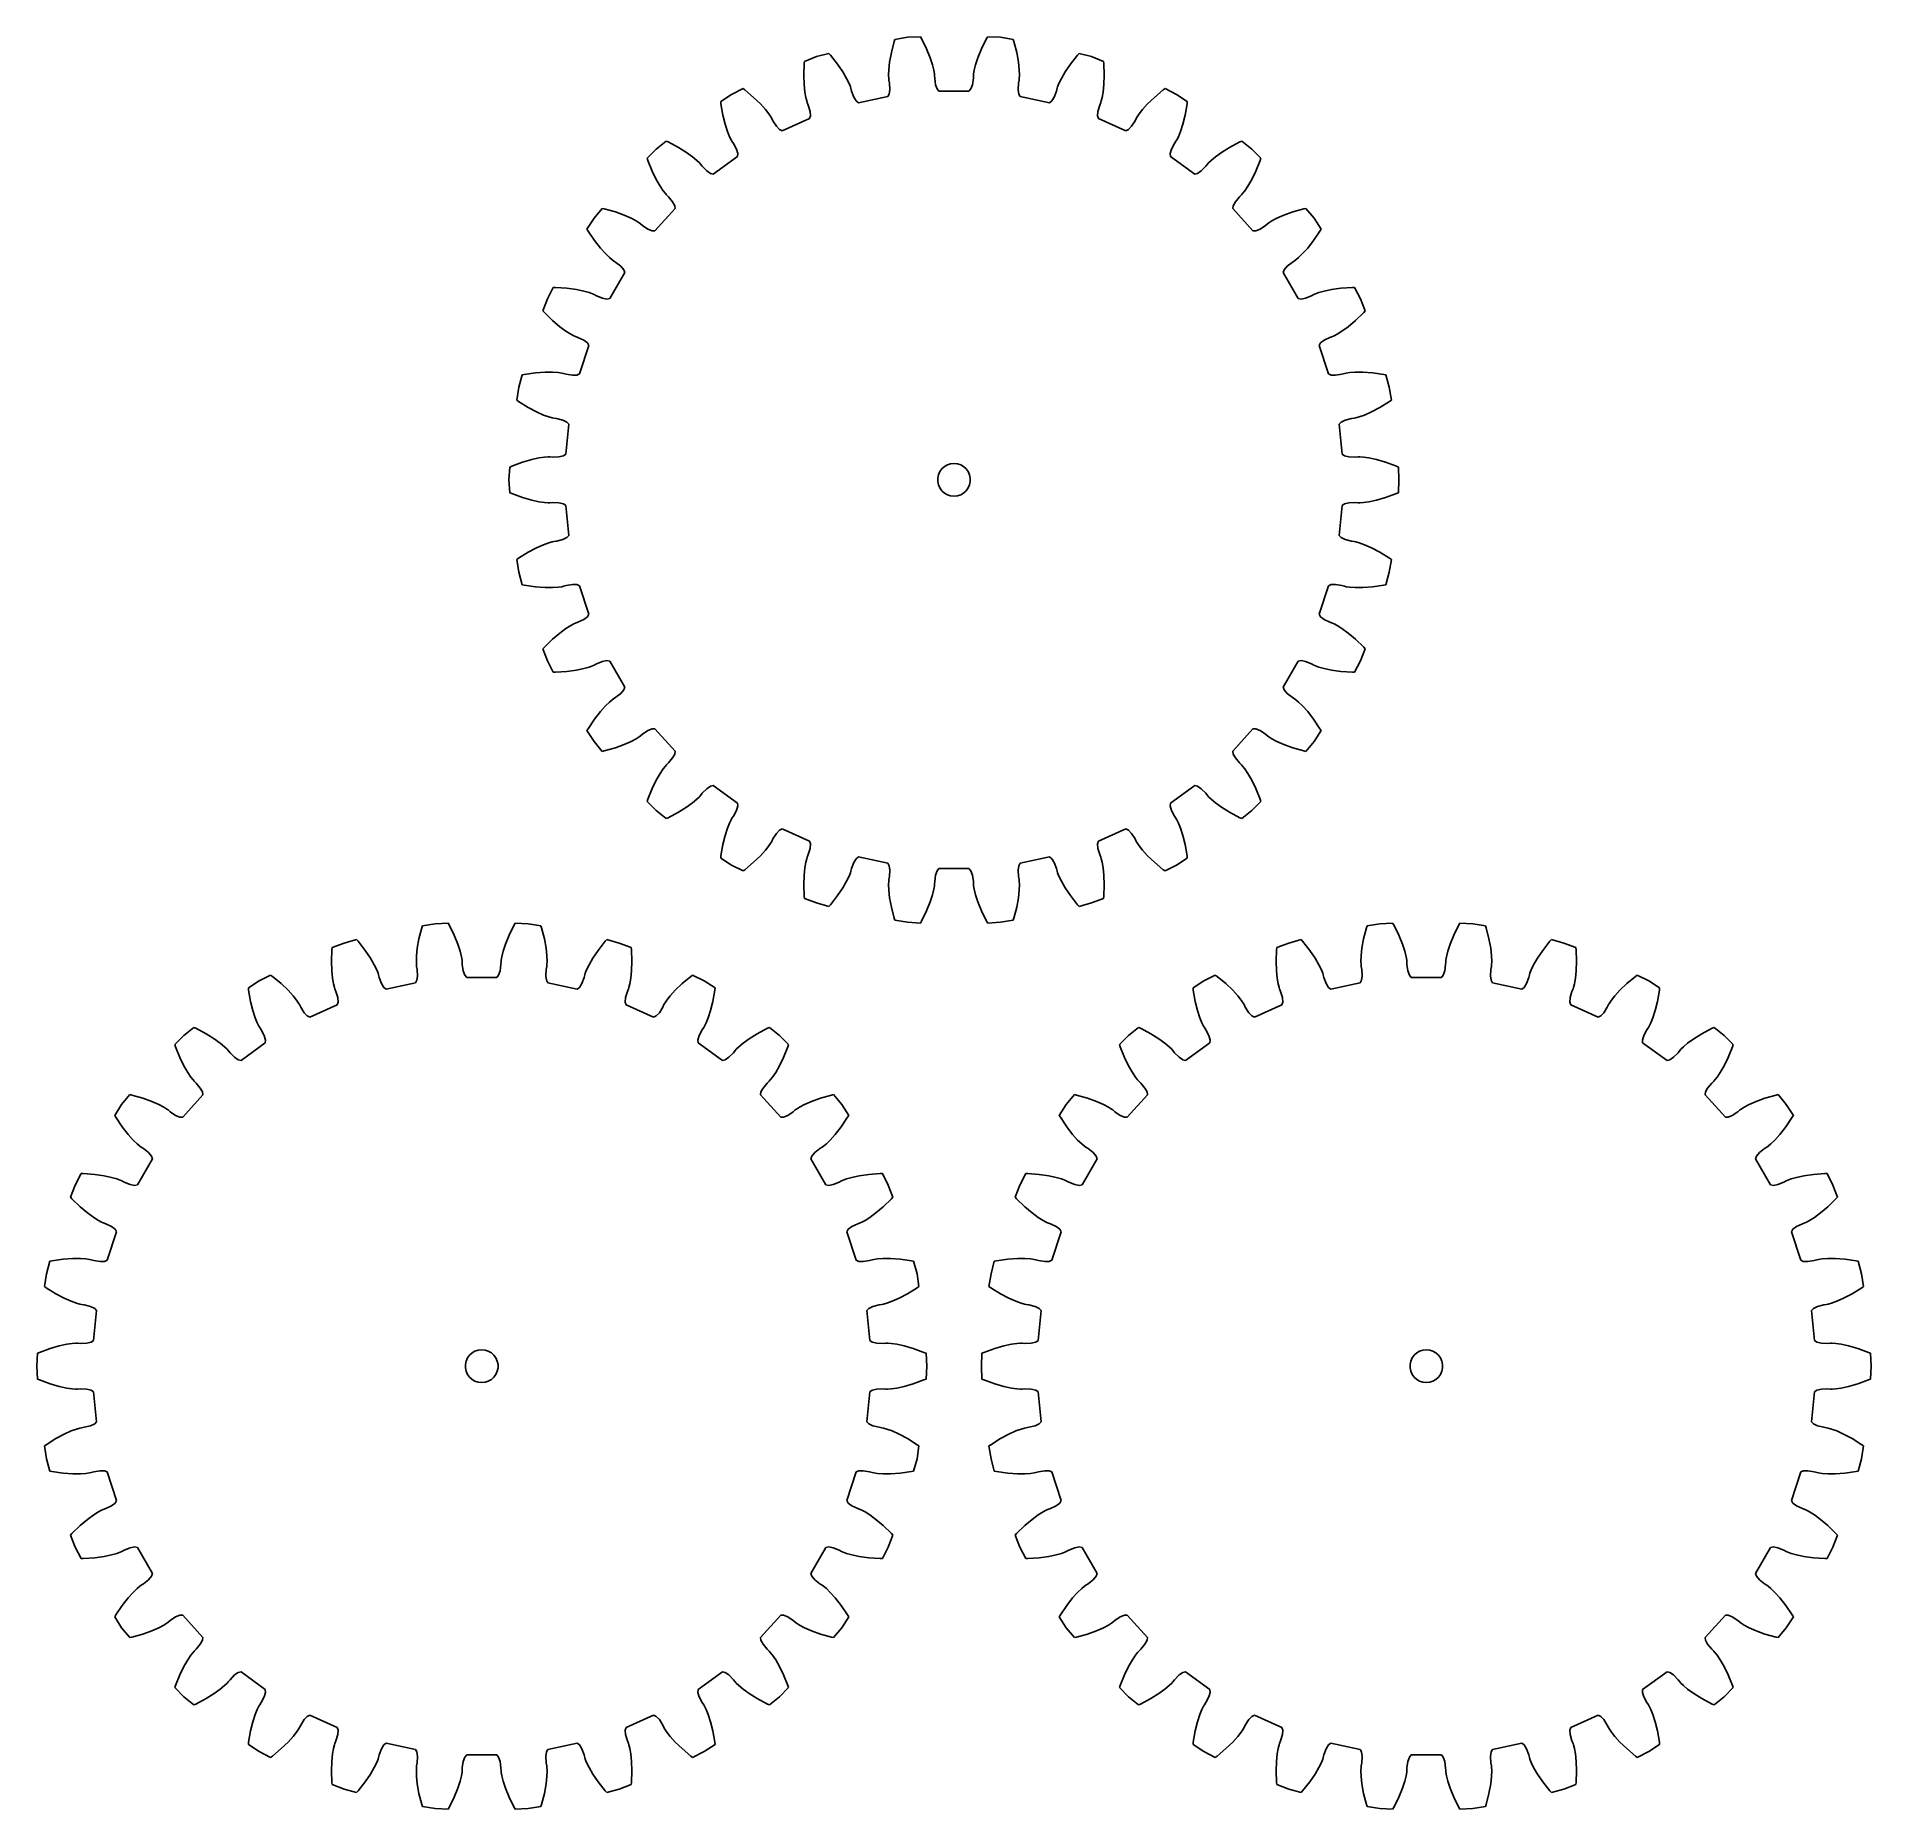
# Model space of a CAD drawing. Extents: x 0 to 168, y 0 to 162.
import ezdxf

# ---------------------------------------------------------------- set-up
doc = ezdxf.new("R2010")
doc.units = 0

msp = doc.modelspace()

# ---------------------------------------------------------------- linework, layer by layer
for p, q in [((78.5, 161.89), (78.25, 160.87)), ((78.56, 162.08), (78.5, 161.89)), ((79.73, 162.27), (78.56, 162.08)), ((80.91, 162.33), (79.73, 162.27)), ((81.01, 162.15), (80.91, 162.33)), ((81.47, 161.21), (81.01, 162.15)), ((86.97, 162.15), (86.5, 161.21)), ((87.07, 162.33), (86.97, 162.15)), ((88.25, 162.27), (87.07, 162.33)), ((89.41, 162.08), (88.25, 162.27)), ((89.47, 161.89), (89.41, 162.08)), ((89.73, 160.87), (89.47, 161.89)), ((70.27, 159.87), (70.24, 158.82)), ((70.3, 160.07), (70.27, 159.87)), ((71.4, 160.5), (70.3, 160.07)), ((72.54, 160.8), (71.4, 160.5)), ((72.67, 160.65), (72.54, 160.8)), ((73.32, 159.82), (72.67, 160.65)), ((73.81, 159.1), (73.32, 159.82)), ((78.09, 160.01), (78.02, 159.32)), ((78.25, 160.87), (78.09, 160.01)), ((81.8, 160.4), (81.47, 161.21)), ((82.01, 159.74), (81.8, 160.4)), ((82.14, 159.25), (82.01, 159.74)), ((85.96, 159.74), (85.84, 159.25)), ((86.18, 160.4), (85.96, 159.74)), ((86.5, 161.21), (86.18, 160.4)), ((89.88, 160.01), (89.73, 160.87)), ((89.95, 159.32), (89.88, 160.01)), ((94.65, 159.82), (94.17, 159.1)), ((95.3, 160.65), (94.65, 159.82)), ((95.44, 160.8), (95.3, 160.65)), ((96.58, 160.5), (95.44, 160.8)), ((97.68, 160.07), (96.58, 160.5)), ((97.7, 159.87), (97.68, 160.07)), ((97.74, 158.82), (97.7, 159.87)), ((70.24, 158.82), (70.27, 157.95)), ((70.27, 157.95), (70.34, 157.26)), ((74.15, 158.5), (73.81, 159.1)), ((74.38, 158.04), (74.15, 158.5)), ((74.5, 157.74), (74.38, 158.04)), ((78.02, 159.32), (78, 158.81)), ((78, 158.81), (78.01, 158.48)), ((78.01, 158.48), (78.03, 158.34)), ((78.03, 158.34), (78.07, 158.08)), ((78.07, 158.08), (78.12, 157.5)), ((82.19, 158.92), (82.14, 159.25)), ((82.21, 158.77), (82.19, 158.92)), ((82.22, 158.52), (82.21, 158.77)), ((82.3, 157.93), (82.22, 158.52)), ((82.44, 157.54), (82.3, 157.93)), ((85.68, 157.93), (85.54, 157.54)), ((85.76, 158.52), (85.68, 157.93)), ((85.77, 158.77), (85.76, 158.52)), ((85.78, 158.92), (85.77, 158.77)), ((85.84, 159.25), (85.78, 158.92)), ((89.86, 157.5), (89.9, 158.08)), ((89.9, 158.08), (89.95, 158.34)), ((89.97, 158.81), (89.95, 159.32)), ((89.95, 158.34), (89.96, 158.48)), ((89.96, 158.48), (89.97, 158.81)), ((93.6, 158.04), (93.47, 157.74)), ((93.82, 158.5), (93.6, 158.04)), ((94.17, 159.1), (93.82, 158.5)), ((97.64, 157.26), (97.71, 157.95)), ((97.71, 157.95), (97.74, 158.82)), ((63.62, 157.03), (62.63, 156.39)), ((62.63, 156.39), (62.65, 156.19)), ((64.67, 157.57), (63.62, 157.03)), ((64.83, 157.45), (64.67, 157.57)), ((65.64, 156.77), (64.83, 157.45)), ((66.26, 156.17), (65.64, 156.77)), ((70.34, 157.26), (70.43, 156.76)), ((70.43, 156.76), (70.51, 156.44)), ((70.51, 156.44), (70.55, 156.3)), ((70.55, 156.3), (70.65, 156.06)), ((74.55, 157.6), (74.5, 157.74)), ((74.61, 157.35), (74.55, 157.6)), ((74.81, 156.79), (74.61, 157.35)), ((75.03, 156.44), (74.81, 156.79)), ((75.24, 156.28), (75.03, 156.44)), ((77.93, 156.86), (75.24, 156.28)), ((78.06, 157.08), (77.93, 156.86)), ((78.12, 157.5), (78.06, 157.08)), ((82.61, 157.35), (82.44, 157.54)), ((85.36, 157.35), (82.61, 157.35)), ((85.54, 157.54), (85.36, 157.35)), ((89.91, 157.08), (89.86, 157.5)), ((90.04, 156.86), (89.91, 157.08)), ((92.73, 156.28), (90.04, 156.86)), ((92.95, 156.44), (92.73, 156.28)), ((93.16, 156.79), (92.95, 156.44)), ((93.36, 157.35), (93.16, 156.79)), ((93.43, 157.6), (93.36, 157.35)), ((93.47, 157.74), (93.43, 157.6)), ((97.33, 156.06), (97.42, 156.3)), ((97.42, 156.3), (97.47, 156.44)), ((97.47, 156.44), (97.55, 156.76)), ((97.55, 156.76), (97.64, 157.26)), ((102.34, 156.77), (101.71, 156.17)), ((103.14, 157.45), (102.34, 156.77)), ((103.31, 157.57), (103.14, 157.45)), ((104.36, 157.03), (103.31, 157.57)), ((105.35, 156.39), (104.36, 157.03)), ((105.33, 156.19), (105.35, 156.39)), ((62.65, 156.19), (62.83, 155.15)), ((62.83, 155.15), (63.04, 154.31)), ((66.73, 155.65), (66.26, 156.17)), ((67.04, 155.25), (66.73, 155.65)), ((67.23, 154.98), (67.04, 155.25)), ((67.3, 154.85), (67.23, 154.98)), ((67.41, 154.62), (67.3, 154.85)), ((67.73, 154.12), (67.41, 154.62)), ((70.76, 154.83), (68.25, 153.71)), ((70.65, 156.06), (70.81, 155.49)), ((70.84, 155.08), (70.76, 154.83)), ((70.81, 155.49), (70.84, 155.08)), ((97.13, 155.08), (97.16, 155.49)), ((97.21, 154.83), (97.13, 155.08)), ((97.16, 155.49), (97.33, 156.06)), ((99.72, 153.71), (97.21, 154.83)), ((100.56, 154.62), (100.25, 154.12)), ((100.67, 154.85), (100.56, 154.62)), ((100.75, 154.98), (100.67, 154.85)), ((100.93, 155.25), (100.75, 154.98)), ((101.25, 155.65), (100.93, 155.25)), ((101.71, 156.17), (101.25, 155.65)), ((104.94, 154.31), (105.15, 155.15)), ((105.15, 155.15), (105.33, 156.19)), ((63.04, 154.31), (63.25, 153.65)), ((63.25, 153.65), (63.44, 153.17)), ((63.44, 153.17), (63.59, 152.88)), ((63.59, 152.88), (63.66, 152.75)), ((68.01, 153.82), (67.73, 154.12)), ((68.25, 153.71), (68.01, 153.82)), ((99.96, 153.82), (99.72, 153.71)), ((100.25, 154.12), (99.96, 153.82)), ((104.31, 152.75), (104.39, 152.88)), ((104.39, 152.88), (104.53, 153.17)), ((104.53, 153.17), (104.72, 153.65)), ((104.72, 153.65), (104.94, 154.31)), ((56.72, 152.03), (55.89, 151.19)), ((55.89, 151.19), (55.95, 151)), ((57.64, 152.77), (56.72, 152.03)), ((57.83, 152.69), (57.64, 152.77)), ((58.76, 152.19), (57.83, 152.69)), ((59.5, 151.73), (58.76, 152.19)), ((60.06, 151.33), (59.5, 151.73)), ((60.45, 151), (60.06, 151.33)), ((64.17, 151.36), (61.95, 149.74)), ((63.66, 152.75), (63.8, 152.54)), ((63.8, 152.54), (64.08, 152.02)), ((64.08, 152.02), (64.2, 151.62)), ((64.2, 151.62), (64.17, 151.36)), ((103.77, 151.62), (103.89, 152.02)), ((103.8, 151.36), (103.77, 151.62)), ((106.03, 149.74), (103.8, 151.36)), ((103.89, 152.02), (104.17, 152.54)), ((104.17, 152.54), (104.31, 152.75)), ((107.92, 151.33), (107.53, 151)), ((108.48, 151.73), (107.92, 151.33)), ((109.22, 152.19), (108.48, 151.73)), ((110.15, 152.69), (109.22, 152.19)), ((110.33, 152.77), (110.15, 152.69)), ((111.25, 152.03), (110.33, 152.77)), ((112.08, 151.19), (111.25, 152.03)), ((112.02, 151), (112.08, 151.19)), ((55.95, 151), (56.35, 150.02)), ((56.35, 150.02), (56.73, 149.24)), ((60.68, 150.77), (60.45, 151)), ((60.78, 150.66), (60.68, 150.77)), ((60.94, 150.46), (60.78, 150.66)), ((61.35, 150.03), (60.94, 150.46)), ((61.69, 149.8), (61.35, 150.03)), ((61.95, 149.74), (61.69, 149.8)), ((106.28, 149.8), (106.03, 149.74)), ((106.62, 150.03), (106.28, 149.8)), ((107.03, 150.46), (106.62, 150.03)), ((107.19, 150.66), (107.03, 150.46)), ((107.29, 150.77), (107.19, 150.66)), ((107.53, 151), (107.29, 150.77)), ((111.25, 149.24), (111.63, 150.02)), ((111.63, 150.02), (112.02, 151)), ((56.73, 149.24), (57.07, 148.64)), ((57.07, 148.64), (57.36, 148.22)), ((57.36, 148.22), (57.56, 147.96)), ((57.56, 147.96), (57.66, 147.84)), ((57.66, 147.84), (57.84, 147.67)), ((110.13, 147.67), (110.31, 147.84)), ((110.31, 147.84), (110.41, 147.96)), ((110.41, 147.96), (110.62, 148.22)), ((110.62, 148.22), (110.9, 148.64)), ((110.9, 148.64), (111.25, 149.24)), ((51.77, 146.61), (51.03, 145.7)), ((51.96, 146.57), (51.77, 146.61)), ((52.98, 146.28), (51.96, 146.57)), ((53.8, 145.98), (52.98, 146.28)), ((58.45, 146.59), (56.61, 144.55)), ((57.84, 147.67), (58.22, 147.22)), ((58.22, 147.22), (58.42, 146.85)), ((58.42, 146.85), (58.45, 146.59)), ((109.52, 146.59), (109.55, 146.85)), ((111.36, 144.55), (109.52, 146.59)), ((109.55, 146.85), (109.75, 147.22)), ((109.75, 147.22), (110.13, 147.67)), ((115, 146.28), (114.18, 145.98)), ((116.01, 146.57), (115, 146.28)), ((116.21, 146.61), (116.01, 146.57)), ((116.95, 145.7), (116.21, 146.61)), ((51.03, 145.7), (50.38, 144.71)), ((50.38, 144.71), (50.48, 144.53)), ((50.48, 144.53), (51.07, 143.66)), ((54.43, 145.7), (53.8, 145.98)), ((54.88, 145.46), (54.43, 145.7)), ((55.16, 145.29), (54.88, 145.46)), ((55.28, 145.2), (55.16, 145.29)), ((55.48, 145.04), (55.28, 145.2)), ((55.96, 144.71), (55.48, 145.04)), ((56.35, 144.55), (55.96, 144.71)), ((56.61, 144.55), (56.35, 144.55)), ((111.63, 144.55), (111.36, 144.55)), ((112.01, 144.71), (111.63, 144.55)), ((112.5, 145.04), (112.01, 144.71)), ((112.69, 145.2), (112.5, 145.04)), ((112.82, 145.29), (112.69, 145.2)), ((113.1, 145.46), (112.82, 145.29)), ((113.55, 145.7), (113.1, 145.46)), ((114.18, 145.98), (113.55, 145.7)), ((116.9, 143.66), (117.49, 144.53)), ((117.59, 144.71), (116.95, 145.7)), ((117.49, 144.53), (117.59, 144.71)), ((51.07, 143.66), (51.61, 142.97)), ((51.61, 142.97), (52.07, 142.46)), ((115.91, 142.46), (116.37, 142.97)), ((116.37, 142.97), (116.9, 143.66)), ((52.07, 142.46), (52.44, 142.1)), ((52.44, 142.1), (52.69, 141.89)), ((52.69, 141.89), (52.81, 141.8)), ((52.81, 141.8), (53.03, 141.66)), ((53.03, 141.66), (53.49, 141.3)), ((53.49, 141.3), (53.76, 140.99)), ((114.21, 140.99), (114.48, 141.3)), ((114.48, 141.3), (114.95, 141.66)), ((114.95, 141.66), (115.17, 141.8)), ((115.17, 141.8), (115.29, 141.89)), ((115.29, 141.89), (115.54, 142.1)), ((115.54, 142.1), (115.91, 142.46)), ((53.84, 140.74), (52.47, 138.36)), ((53.76, 140.99), (53.84, 140.74)), ((114.13, 140.74), (114.21, 140.99)), ((115.51, 138.36), (114.13, 140.74)), ((46.77, 138.32), (46.34, 137.22)), ((47.3, 139.37), (46.77, 138.32)), ((47.5, 139.37), (47.3, 139.37)), ((48.55, 139.3), (47.5, 139.37)), ((49.42, 139.18), (48.55, 139.3)), ((50.09, 139.03), (49.42, 139.18)), ((50.58, 138.89), (50.09, 139.03)), ((50.89, 138.78), (50.58, 138.89)), ((51.03, 138.72), (50.89, 138.78)), ((51.26, 138.6), (51.03, 138.72)), ((51.8, 138.38), (51.26, 138.6)), ((52.21, 138.3), (51.8, 138.38)), ((52.47, 138.36), (52.21, 138.3)), ((115.76, 138.3), (115.51, 138.36)), ((116.17, 138.38), (115.76, 138.3)), ((116.72, 138.6), (116.17, 138.38)), ((116.94, 138.72), (116.72, 138.6)), ((117.08, 138.78), (116.94, 138.72)), ((117.39, 138.89), (117.08, 138.78)), ((117.88, 139.03), (117.39, 138.89)), ((118.56, 139.18), (117.88, 139.03)), ((119.42, 139.3), (118.56, 139.18)), ((120.47, 139.37), (119.42, 139.3)), ((120.67, 139.37), (120.47, 139.37)), ((121.21, 138.32), (120.67, 139.37)), ((121.63, 137.22), (121.21, 138.32)), ((46.34, 137.22), (46.48, 137.07)), ((46.48, 137.07), (47.23, 136.34)), ((47.23, 136.34), (47.9, 135.77)), ((120.07, 135.77), (120.74, 136.34)), ((120.74, 136.34), (121.5, 137.07)), ((121.5, 137.07), (121.63, 137.22)), ((47.9, 135.77), (48.46, 135.37)), ((48.46, 135.37), (48.89, 135.1)), ((48.89, 135.1), (49.18, 134.94)), ((49.18, 134.94), (49.32, 134.88)), ((49.32, 134.88), (49.56, 134.79)), ((49.56, 134.79), (50.09, 134.54)), ((50.09, 134.54), (50.42, 134.28)), ((117.55, 134.28), (117.88, 134.54)), ((117.88, 134.54), (118.41, 134.79)), ((118.41, 134.79), (118.65, 134.88)), ((118.65, 134.88), (118.79, 134.94)), ((118.79, 134.94), (119.08, 135.1)), ((119.08, 135.1), (119.51, 135.37)), ((119.51, 135.37), (120.07, 135.77)), ((50.55, 134.06), (49.7, 131.44)), ((50.42, 134.28), (50.55, 134.06)), ((117.42, 134.06), (117.55, 134.28)), ((118.27, 131.44), (117.42, 134.06)), ((44.44, 131.36), (44.13, 130.22)), ((44.64, 131.4), (44.44, 131.36)), ((45.68, 131.55), (44.64, 131.4)), ((46.55, 131.61), (45.68, 131.55)), ((47.24, 131.61), (46.55, 131.61)), ((47.75, 131.57), (47.24, 131.61)), ((48.08, 131.53), (47.75, 131.57)), ((48.22, 131.5), (48.08, 131.53)), ((48.47, 131.43), (48.22, 131.5)), ((49.05, 131.32), (48.47, 131.43)), ((49.46, 131.33), (49.05, 131.32)), ((49.7, 131.44), (49.46, 131.33)), ((118.51, 131.33), (118.27, 131.44)), ((118.93, 131.32), (118.51, 131.33)), ((119.51, 131.43), (118.93, 131.32)), ((119.75, 131.5), (119.51, 131.43)), ((119.9, 131.53), (119.75, 131.5)), ((120.23, 131.57), (119.9, 131.53)), ((120.73, 131.61), (120.23, 131.57)), ((121.43, 131.61), (120.73, 131.61)), ((122.3, 131.55), (121.43, 131.61)), ((123.34, 131.4), (122.3, 131.55)), ((123.54, 131.36), (123.34, 131.4)), ((123.84, 130.22), (123.54, 131.36)), ((44.13, 130.22), (43.95, 129.05)), ((124.03, 129.05), (123.84, 130.22)), ((43.95, 129.05), (44.11, 128.93)), ((44.11, 128.93), (45, 128.38)), ((45, 128.38), (45.77, 127.97)), ((45.77, 127.97), (46.41, 127.68)), ((46.41, 127.68), (46.88, 127.51)), ((121.09, 127.51), (121.57, 127.68)), ((121.57, 127.68), (122.2, 127.97)), ((122.2, 127.97), (122.97, 128.38)), ((122.97, 128.38), (123.86, 128.93)), ((123.86, 128.93), (124.03, 129.05)), ((46.88, 127.51), (47.2, 127.42)), ((47.2, 127.42), (47.35, 127.39)), ((47.35, 127.39), (47.6, 127.35)), ((47.6, 127.35), (48.17, 127.21)), ((48.17, 127.21), (48.55, 127.03)), ((48.73, 126.84), (48.44, 124.1)), ((48.55, 127.03), (48.73, 126.84)), ((119.25, 126.84), (119.43, 127.03)), ((119.54, 124.1), (119.25, 126.84)), ((119.43, 127.03), (119.8, 127.21)), ((119.8, 127.21), (120.37, 127.35)), ((120.37, 127.35), (120.63, 127.39)), ((120.63, 127.39), (120.77, 127.42)), ((120.77, 127.42), (121.09, 127.51)), ((43.31, 122.92), (43.24, 121.75)), ((43.49, 123.01), (43.31, 122.92)), ((44.48, 123.37), (43.49, 123.01)), ((45.32, 123.61), (44.48, 123.37)), ((45.99, 123.75), (45.32, 123.61)), ((46.5, 123.83), (45.99, 123.75)), ((46.83, 123.85), (46.5, 123.83)), ((46.98, 123.85), (46.83, 123.85)), ((47.23, 123.83), (46.98, 123.85)), ((47.82, 123.85), (47.23, 123.83)), ((48.23, 123.95), (47.82, 123.85)), ((48.44, 124.1), (48.23, 123.95)), ((82.69, 122.5), (82.87, 122.75)), ((82.87, 122.75), (83.11, 122.96)), ((83.11, 122.96), (83.38, 123.12)), ((83.38, 123.12), (83.68, 123.21)), ((83.68, 123.21), (83.99, 123.25)), ((83.99, 123.25), (84.3, 123.21)), ((84.3, 123.21), (84.6, 123.12)), ((84.6, 123.12), (84.87, 122.96)), ((84.87, 122.96), (85.1, 122.75)), ((85.1, 122.75), (85.29, 122.5)), ((119.75, 123.95), (119.54, 124.1)), ((120.15, 123.85), (119.75, 123.95)), ((120.74, 123.83), (120.15, 123.85)), ((121, 123.85), (120.74, 123.83)), ((121.15, 123.85), (121, 123.85)), ((121.48, 123.83), (121.15, 123.85)), ((121.98, 123.75), (121.48, 123.83)), ((122.66, 123.61), (121.98, 123.75)), ((123.5, 123.37), (122.66, 123.61)), ((124.49, 123.01), (123.5, 123.37)), ((124.67, 122.92), (124.49, 123.01)), ((124.73, 121.75), (124.67, 122.92)), ((43.24, 121.75), (43.31, 120.57)), ((82.5, 121.9), (82.56, 122.21)), ((82.5, 121.59), (82.5, 121.9)), ((82.56, 121.28), (82.5, 121.59)), ((82.56, 122.21), (82.69, 122.5)), ((82.69, 121), (82.56, 121.28)), ((82.87, 120.74), (82.69, 121)), ((85.29, 121), (85.1, 120.74)), ((85.29, 122.5), (85.41, 122.21)), ((85.41, 121.28), (85.29, 121)), ((85.41, 122.21), (85.48, 121.9)), ((85.48, 121.59), (85.41, 121.28)), ((85.48, 121.9), (85.48, 121.59)), ((124.67, 120.57), (124.73, 121.75)), ((43.31, 120.57), (43.49, 120.49)), ((43.49, 120.49), (44.48, 120.13)), ((44.48, 120.13), (45.32, 119.88)), ((45.32, 119.88), (45.99, 119.74)), ((45.99, 119.74), (46.5, 119.67)), ((46.5, 119.67), (46.83, 119.64)), ((46.83, 119.64), (46.98, 119.64)), ((46.98, 119.64), (47.23, 119.66)), ((47.23, 119.66), (47.82, 119.64)), ((47.82, 119.64), (48.23, 119.55)), ((48.23, 119.55), (48.44, 119.39)), ((48.44, 119.39), (48.73, 116.66)), ((83.11, 120.53), (82.87, 120.74)), ((83.38, 120.38), (83.11, 120.53)), ((83.68, 120.28), (83.38, 120.38)), ((83.99, 120.25), (83.68, 120.28)), ((84.3, 120.28), (83.99, 120.25)), ((84.6, 120.38), (84.3, 120.28)), ((84.87, 120.53), (84.6, 120.38)), ((85.1, 120.74), (84.87, 120.53)), ((119.25, 116.66), (119.54, 119.39)), ((119.54, 119.39), (119.75, 119.55)), ((119.75, 119.55), (120.15, 119.64)), ((120.15, 119.64), (120.74, 119.66)), ((120.74, 119.66), (121, 119.64)), ((121, 119.64), (121.15, 119.64)), ((121.15, 119.64), (121.48, 119.67)), ((121.48, 119.67), (121.98, 119.74)), ((121.98, 119.74), (122.66, 119.88)), ((122.66, 119.88), (123.5, 120.13)), ((123.5, 120.13), (124.49, 120.49)), ((124.49, 120.49), (124.67, 120.57)), ((46.88, 115.99), (46.41, 115.81)), ((47.2, 116.08), (46.88, 115.99)), ((47.35, 116.11), (47.2, 116.08)), ((47.6, 116.14), (47.35, 116.11)), ((48.17, 116.28), (47.6, 116.14)), ((48.55, 116.46), (48.17, 116.28)), ((48.73, 116.66), (48.55, 116.46)), ((119.43, 116.46), (119.25, 116.66)), ((119.8, 116.28), (119.43, 116.46)), ((120.37, 116.14), (119.8, 116.28)), ((120.63, 116.11), (120.37, 116.14)), ((120.77, 116.08), (120.63, 116.11)), ((121.09, 115.99), (120.77, 116.08)), ((121.57, 115.81), (121.09, 115.99)), ((44.11, 114.56), (43.95, 114.44)), ((43.95, 114.44), (44.13, 113.28)), ((45, 115.12), (44.11, 114.56)), ((45.77, 115.53), (45, 115.12)), ((46.41, 115.81), (45.77, 115.53)), ((122.2, 115.53), (121.57, 115.81)), ((122.97, 115.12), (122.2, 115.53)), ((123.86, 114.56), (122.97, 115.12)), ((123.84, 113.28), (124.03, 114.44)), ((124.03, 114.44), (123.86, 114.56)), ((44.13, 113.28), (44.44, 112.14)), ((123.54, 112.14), (123.84, 113.28)), ((44.44, 112.14), (44.64, 112.09)), ((44.64, 112.09), (45.68, 111.95)), ((45.68, 111.95), (46.55, 111.88)), ((46.55, 111.88), (47.24, 111.88)), ((47.24, 111.88), (47.75, 111.92)), ((47.75, 111.92), (48.08, 111.96)), ((48.08, 111.96), (48.22, 112)), ((48.22, 112), (48.47, 112.07)), ((48.47, 112.07), (49.05, 112.17)), ((49.05, 112.17), (49.46, 112.16)), ((49.46, 112.16), (49.7, 112.05)), ((49.7, 112.05), (50.55, 109.44)), ((117.42, 109.44), (118.27, 112.05)), ((118.27, 112.05), (118.51, 112.16)), ((118.51, 112.16), (118.93, 112.17)), ((118.93, 112.17), (119.51, 112.07)), ((119.51, 112.07), (119.75, 112)), ((119.75, 112), (119.9, 111.96)), ((119.9, 111.96), (120.23, 111.92)), ((120.23, 111.92), (120.73, 111.88)), ((120.73, 111.88), (121.43, 111.88)), ((121.43, 111.88), (122.3, 111.95)), ((122.3, 111.95), (123.34, 112.09)), ((123.34, 112.09), (123.54, 112.14)), ((50.42, 109.21), (50.09, 108.96)), ((50.55, 109.44), (50.42, 109.21)), ((117.55, 109.21), (117.42, 109.44)), ((117.88, 108.96), (117.55, 109.21)), ((47.9, 107.72), (47.23, 107.16)), ((48.46, 108.13), (47.9, 107.72)), ((48.89, 108.4), (48.46, 108.13)), ((49.18, 108.55), (48.89, 108.4)), ((49.32, 108.61), (49.18, 108.55)), ((49.56, 108.7), (49.32, 108.61)), ((50.09, 108.96), (49.56, 108.7)), ((118.41, 108.7), (117.88, 108.96)), ((118.65, 108.61), (118.41, 108.7)), ((118.79, 108.55), (118.65, 108.61)), ((119.08, 108.4), (118.79, 108.55)), ((119.51, 108.13), (119.08, 108.4)), ((120.07, 107.72), (119.51, 108.13)), ((120.74, 107.16), (120.07, 107.72)), ((46.48, 106.43), (46.34, 106.28)), ((46.34, 106.28), (46.77, 105.17)), ((47.23, 107.16), (46.48, 106.43)), ((121.5, 106.43), (120.74, 107.16)), ((121.21, 105.17), (121.63, 106.28)), ((121.63, 106.28), (121.5, 106.43)), ((46.77, 105.17), (47.3, 104.12)), ((47.5, 104.12), (48.55, 104.2)), ((48.55, 104.2), (49.42, 104.32)), ((49.42, 104.32), (50.09, 104.46)), ((50.09, 104.46), (50.58, 104.6)), ((50.58, 104.6), (50.89, 104.71)), ((50.89, 104.71), (51.03, 104.77)), ((51.03, 104.77), (51.26, 104.89)), ((51.26, 104.89), (51.8, 105.12)), ((51.8, 105.12), (52.21, 105.19)), ((52.21, 105.19), (52.47, 105.14)), ((52.47, 105.14), (53.84, 102.75)), ((114.13, 102.75), (115.51, 105.14)), ((115.51, 105.14), (115.76, 105.19)), ((115.76, 105.19), (116.17, 105.12)), ((116.17, 105.12), (116.72, 104.89)), ((116.72, 104.89), (116.94, 104.77)), ((116.94, 104.77), (117.08, 104.71)), ((117.08, 104.71), (117.39, 104.6)), ((117.39, 104.6), (117.88, 104.46)), ((117.88, 104.46), (118.56, 104.32)), ((118.56, 104.32), (119.42, 104.2)), ((119.42, 104.2), (120.47, 104.12)), ((120.67, 104.12), (121.21, 105.17)), ((47.3, 104.12), (47.5, 104.12)), ((53.76, 102.51), (53.49, 102.19)), ((53.84, 102.75), (53.76, 102.51)), ((114.21, 102.51), (114.13, 102.75)), ((114.48, 102.19), (114.21, 102.51)), ((120.47, 104.12), (120.67, 104.12)), ((52.07, 101.04), (51.61, 100.52)), ((52.44, 101.39), (52.07, 101.04)), ((52.69, 101.6), (52.44, 101.39)), ((52.81, 101.69), (52.69, 101.6)), ((53.03, 101.83), (52.81, 101.69)), ((53.49, 102.19), (53.03, 101.83)), ((114.95, 101.83), (114.48, 102.19)), ((115.17, 101.69), (114.95, 101.83)), ((115.29, 101.6), (115.17, 101.69)), ((115.54, 101.39), (115.29, 101.6)), ((115.91, 101.04), (115.54, 101.39)), ((116.37, 100.52), (115.91, 101.04)), ((51.07, 99.84), (50.48, 98.96)), ((51.61, 100.52), (51.07, 99.84)), ((116.9, 99.84), (116.37, 100.52)), ((117.49, 98.96), (116.9, 99.84)), ((50.48, 98.96), (50.38, 98.79)), ((50.38, 98.79), (51.03, 97.8)), ((51.03, 97.8), (51.77, 96.88)), ((52.98, 97.21), (53.8, 97.51)), ((53.8, 97.51), (54.43, 97.79)), ((54.43, 97.79), (54.88, 98.03)), ((54.88, 98.03), (55.16, 98.2)), ((55.16, 98.2), (55.28, 98.29)), ((55.28, 98.29), (55.48, 98.46)), ((55.48, 98.46), (55.96, 98.79)), ((55.96, 98.79), (56.35, 98.95)), ((56.35, 98.95), (56.61, 98.95)), ((56.61, 98.95), (58.45, 96.9)), ((109.52, 96.9), (111.36, 98.95)), ((111.36, 98.95), (111.63, 98.95)), ((111.63, 98.95), (112.01, 98.79)), ((112.01, 98.79), (112.5, 98.46)), ((112.5, 98.46), (112.69, 98.29)), ((112.69, 98.29), (112.82, 98.2)), ((112.82, 98.2), (113.1, 98.03)), ((113.1, 98.03), (113.55, 97.79)), ((113.55, 97.79), (114.18, 97.51)), ((114.18, 97.51), (115, 97.21)), ((116.21, 96.88), (116.95, 97.8)), ((116.95, 97.8), (117.59, 98.79)), ((117.59, 98.79), (117.49, 98.96)), ((51.77, 96.88), (51.96, 96.92)), ((51.96, 96.92), (52.98, 97.21)), ((57.84, 95.83), (57.66, 95.65)), ((58.22, 96.28), (57.84, 95.83)), ((58.42, 96.64), (58.22, 96.28)), ((58.45, 96.9), (58.42, 96.64)), ((109.55, 96.64), (109.52, 96.9)), ((109.75, 96.28), (109.55, 96.64)), ((110.13, 95.83), (109.75, 96.28)), ((110.31, 95.65), (110.13, 95.83)), ((115, 97.21), (116.01, 96.92)), ((116.01, 96.92), (116.21, 96.88)), ((56.73, 94.25), (56.35, 93.47)), ((57.07, 94.85), (56.73, 94.25)), ((57.36, 95.28), (57.07, 94.85)), ((57.56, 95.54), (57.36, 95.28)), ((57.66, 95.65), (57.56, 95.54)), ((110.41, 95.54), (110.31, 95.65)), ((110.62, 95.28), (110.41, 95.54)), ((110.9, 94.85), (110.62, 95.28)), ((111.25, 94.25), (110.9, 94.85)), ((111.63, 93.47), (111.25, 94.25)), ((55.95, 92.49), (55.89, 92.3)), ((56.35, 93.47), (55.95, 92.49)), ((60.06, 92.17), (60.45, 92.5)), ((60.45, 92.5), (60.68, 92.72)), ((60.68, 92.72), (60.78, 92.84)), ((60.78, 92.84), (60.94, 93.04)), ((60.94, 93.04), (61.35, 93.46)), ((61.35, 93.46), (61.69, 93.7)), ((61.69, 93.7), (61.95, 93.75)), ((61.95, 93.75), (64.17, 92.14)), ((103.8, 92.14), (106.03, 93.75)), ((106.03, 93.75), (106.28, 93.7)), ((106.28, 93.7), (106.62, 93.46)), ((106.62, 93.46), (107.03, 93.04)), ((107.03, 93.04), (107.19, 92.84)), ((107.19, 92.84), (107.29, 92.72)), ((107.29, 92.72), (107.53, 92.5)), ((107.53, 92.5), (107.92, 92.17)), ((112.02, 92.49), (111.63, 93.47)), ((112.08, 92.3), (112.02, 92.49)), ((55.89, 92.3), (56.72, 91.47)), ((56.72, 91.47), (57.64, 90.73)), ((57.64, 90.73), (57.83, 90.81)), ((57.83, 90.81), (58.76, 91.3)), ((58.76, 91.3), (59.5, 91.76)), ((59.5, 91.76), (60.06, 92.17)), ((63.66, 90.75), (63.59, 90.62)), ((63.8, 90.96), (63.66, 90.75)), ((64.08, 91.48), (63.8, 90.96)), ((64.2, 91.88), (64.08, 91.48)), ((64.17, 92.14), (64.2, 91.88)), ((103.77, 91.88), (103.8, 92.14)), ((103.89, 91.48), (103.77, 91.88)), ((104.17, 90.96), (103.89, 91.48)), ((104.31, 90.75), (104.17, 90.96)), ((104.39, 90.62), (104.31, 90.75)), ((107.92, 92.17), (108.48, 91.76)), ((108.48, 91.76), (109.22, 91.3)), ((109.22, 91.3), (110.15, 90.81)), ((110.15, 90.81), (110.33, 90.73)), ((110.33, 90.73), (111.25, 91.47)), ((111.25, 91.47), (112.08, 92.3)), ((63.04, 89.19), (62.83, 88.34)), ((63.25, 89.85), (63.04, 89.19)), ((63.44, 90.32), (63.25, 89.85)), ((63.59, 90.62), (63.44, 90.32)), ((67.41, 88.87), (67.73, 89.37)), ((67.73, 89.37), (68.01, 89.68)), ((68.01, 89.68), (68.25, 89.78)), ((68.25, 89.78), (70.76, 88.66)), ((97.21, 88.66), (99.72, 89.78)), ((99.72, 89.78), (99.96, 89.68)), ((99.96, 89.68), (100.25, 89.37)), ((100.25, 89.37), (100.56, 88.87)), ((104.53, 90.32), (104.39, 90.62)), ((104.72, 89.85), (104.53, 90.32)), ((104.94, 89.19), (104.72, 89.85)), ((105.15, 88.34), (104.94, 89.19)), ((62.83, 88.34), (62.65, 87.3)), ((66.26, 87.33), (66.73, 87.84)), ((66.73, 87.84), (67.04, 88.24)), ((67.04, 88.24), (67.23, 88.51)), ((67.23, 88.51), (67.3, 88.64)), ((67.3, 88.64), (67.41, 88.87)), ((70.65, 87.43), (70.55, 87.2)), ((70.81, 88), (70.65, 87.43)), ((70.76, 88.66), (70.84, 88.42)), ((70.84, 88.42), (70.81, 88)), ((97.13, 88.42), (97.21, 88.66)), ((97.16, 88), (97.13, 88.42)), ((97.33, 87.43), (97.16, 88)), ((97.42, 87.2), (97.33, 87.43)), ((100.56, 88.87), (100.67, 88.64)), ((100.67, 88.64), (100.75, 88.51)), ((100.75, 88.51), (100.93, 88.24)), ((100.93, 88.24), (101.25, 87.84)), ((101.25, 87.84), (101.71, 87.33)), ((105.33, 87.3), (105.15, 88.34)), ((62.65, 87.3), (62.63, 87.1)), ((62.63, 87.1), (63.62, 86.46)), ((63.62, 86.46), (64.67, 85.93)), ((64.67, 85.93), (64.83, 86.04)), ((64.83, 86.04), (65.64, 86.72)), ((65.64, 86.72), (66.26, 87.33)), ((70.34, 86.23), (70.27, 85.54)), ((70.43, 86.73), (70.34, 86.23)), ((70.51, 87.05), (70.43, 86.73)), ((70.55, 87.2), (70.51, 87.05)), ((74.38, 85.45), (74.5, 85.76)), ((74.5, 85.76), (74.55, 85.9)), ((74.55, 85.9), (74.61, 86.15)), ((74.61, 86.15), (74.81, 86.7)), ((74.81, 86.7), (75.03, 87.05)), ((75.03, 87.05), (75.24, 87.21)), ((75.24, 87.21), (77.93, 86.64)), ((77.93, 86.64), (78.06, 86.41)), ((78.06, 86.41), (78.12, 86)), ((78.12, 86), (78.07, 85.41)), ((82.3, 85.56), (82.44, 85.95)), ((82.44, 85.95), (82.61, 86.15)), ((82.61, 86.15), (85.36, 86.15)), ((85.36, 86.15), (85.54, 85.95)), ((85.54, 85.95), (85.68, 85.56)), ((89.86, 86), (89.91, 86.41)), ((89.9, 85.41), (89.86, 86)), ((89.91, 86.41), (90.04, 86.64)), ((90.04, 86.64), (92.73, 87.21)), ((92.73, 87.21), (92.95, 87.05)), ((92.95, 87.05), (93.16, 86.7)), ((93.16, 86.7), (93.36, 86.15)), ((93.36, 86.15), (93.43, 85.9)), ((93.43, 85.9), (93.47, 85.76)), ((93.47, 85.76), (93.6, 85.45)), ((97.47, 87.05), (97.42, 87.2)), ((97.55, 86.73), (97.47, 87.05)), ((97.64, 86.23), (97.55, 86.73)), ((97.71, 85.54), (97.64, 86.23)), ((101.71, 87.33), (102.34, 86.72)), ((102.34, 86.72), (103.14, 86.04)), ((103.14, 86.04), (103.31, 85.93)), ((103.31, 85.93), (104.36, 86.46)), ((104.36, 86.46), (105.35, 87.1)), ((105.35, 87.1), (105.33, 87.3)), ((70.27, 85.54), (70.24, 84.67)), ((70.24, 84.67), (70.27, 83.62)), ((73.32, 83.67), (73.81, 84.39)), ((73.81, 84.39), (74.15, 84.99)), ((74.15, 84.99), (74.38, 85.45)), ((78.01, 85.01), (78, 84.68)), ((78, 84.68), (78.02, 84.17)), ((78.03, 85.16), (78.01, 85.01)), ((78.02, 84.17), (78.09, 83.48)), ((78.07, 85.41), (78.03, 85.16)), ((82.01, 83.75), (82.14, 84.25)), ((82.14, 84.25), (82.19, 84.57)), ((82.19, 84.57), (82.21, 84.72)), ((82.21, 84.72), (82.22, 84.97)), ((82.22, 84.97), (82.3, 85.56)), ((85.68, 85.56), (85.76, 84.97)), ((85.76, 84.97), (85.77, 84.72)), ((85.77, 84.72), (85.78, 84.57)), ((85.78, 84.57), (85.84, 84.25)), ((85.84, 84.25), (85.96, 83.75)), ((89.88, 83.48), (89.95, 84.17)), ((89.95, 85.16), (89.9, 85.41)), ((89.96, 85.01), (89.95, 85.16)), ((89.95, 84.17), (89.97, 84.68)), ((89.97, 84.68), (89.96, 85.01)), ((93.6, 85.45), (93.82, 84.99)), ((93.82, 84.99), (94.17, 84.39)), ((94.17, 84.39), (94.65, 83.67)), ((97.7, 83.62), (97.74, 84.67)), ((97.74, 84.67), (97.71, 85.54)), ((70.27, 83.62), (70.3, 83.42)), ((70.3, 83.42), (71.4, 83)), ((71.4, 83), (72.54, 82.69)), ((72.54, 82.69), (72.67, 82.84)), ((72.67, 82.84), (73.32, 83.67)), ((78.09, 83.48), (78.25, 82.62)), ((78.25, 82.62), (78.5, 81.6)), ((81.47, 82.28), (81.8, 83.09)), ((81.8, 83.09), (82.01, 83.75)), ((85.96, 83.75), (86.18, 83.09)), ((86.18, 83.09), (86.5, 82.28)), ((89.47, 81.6), (89.73, 82.62)), ((89.73, 82.62), (89.88, 83.48)), ((94.65, 83.67), (95.3, 82.84)), ((95.3, 82.84), (95.44, 82.69)), ((95.44, 82.69), (96.58, 83)), ((96.58, 83), (97.68, 83.42)), ((97.68, 83.42), (97.7, 83.62)), ((35.26, 80.73), (35, 79.71)), ((35.32, 80.92), (35.26, 80.73)), ((36.48, 81.1), (35.32, 80.92)), ((37.66, 81.16), (36.48, 81.1)), ((37.76, 80.99), (37.66, 81.16)), ((38.23, 80.04), (37.76, 80.99)), ((43.72, 80.99), (43.26, 80.04)), ((43.82, 81.16), (43.72, 80.99)), ((45, 81.1), (43.82, 81.16)), ((46.17, 80.92), (45, 81.1)), ((46.23, 80.73), (46.17, 80.92)), ((46.49, 79.71), (46.23, 80.73)), ((78.5, 81.6), (78.56, 81.41)), ((78.56, 81.41), (79.73, 81.23)), ((79.73, 81.23), (80.91, 81.16)), ((80.91, 81.16), (81.01, 81.34)), ((81.01, 81.34), (81.47, 82.28)), ((86.5, 82.28), (86.97, 81.34)), ((86.97, 81.34), (87.07, 81.16)), ((87.07, 81.16), (88.25, 81.23)), ((88.25, 81.23), (89.41, 81.41)), ((89.41, 81.41), (89.47, 81.6)), ((121.74, 80.73), (121.49, 79.71)), ((121.81, 80.92), (121.74, 80.73)), ((122.97, 81.1), (121.81, 80.92)), ((124.15, 81.16), (122.97, 81.1)), ((124.25, 80.99), (124.15, 81.16)), ((124.71, 80.04), (124.25, 80.99)), ((130.21, 80.99), (129.75, 80.04)), ((130.31, 81.16), (130.21, 80.99)), ((131.49, 81.1), (130.31, 81.16)), ((132.66, 80.92), (131.49, 81.1)), ((132.72, 80.73), (132.66, 80.92)), ((132.97, 79.71), (132.72, 80.73)), ((28.15, 79.33), (27.05, 78.91)), ((29.29, 79.64), (28.15, 79.33)), ((29.43, 79.49), (29.29, 79.64)), ((30.08, 78.66), (29.43, 79.49)), ((35, 79.71), (34.85, 78.85)), ((38.55, 79.24), (38.23, 80.04)), ((38.77, 78.58), (38.55, 79.24)), ((42.93, 79.24), (42.72, 78.58)), ((43.26, 80.04), (42.93, 79.24)), ((46.64, 78.85), (46.49, 79.71)), ((52.06, 79.49), (51.41, 78.66)), ((52.19, 79.64), (52.06, 79.49)), ((53.33, 79.33), (52.19, 79.64)), ((54.44, 78.91), (53.33, 79.33)), ((114.64, 79.33), (113.54, 78.91)), ((115.78, 79.64), (114.64, 79.33)), ((115.91, 79.49), (115.78, 79.64)), ((116.56, 78.66), (115.91, 79.49)), ((121.49, 79.71), (121.34, 78.85)), ((125.04, 79.24), (124.71, 80.04)), ((125.26, 78.58), (125.04, 79.24)), ((129.42, 79.24), (129.21, 78.58)), ((129.75, 80.04), (129.42, 79.24)), ((133.13, 78.85), (132.97, 79.71)), ((138.55, 79.49), (137.9, 78.66)), ((138.68, 79.64), (138.55, 79.49)), ((139.82, 79.33), (138.68, 79.64)), ((140.92, 78.91), (139.82, 79.33)), ((27.03, 78.71), (26.99, 77.66)), ((26.99, 77.66), (27.02, 76.79)), ((27.05, 78.91), (27.03, 78.71)), ((30.56, 77.94), (30.08, 78.66)), ((30.91, 77.34), (30.56, 77.94)), ((31.14, 76.88), (30.91, 77.34)), ((34.78, 78.16), (34.76, 77.65)), ((34.76, 77.65), (34.77, 77.32)), ((34.77, 77.32), (34.78, 77.17)), ((34.85, 78.85), (34.78, 78.16)), ((38.89, 78.08), (38.77, 78.58)), ((38.95, 77.76), (38.89, 78.08)), ((38.97, 77.61), (38.95, 77.76)), ((38.97, 77.35), (38.97, 77.61)), ((39.05, 76.77), (38.97, 77.35)), ((42.51, 77.35), (42.43, 76.77)), ((42.52, 77.61), (42.51, 77.35)), ((42.54, 77.76), (42.52, 77.61)), ((42.6, 78.08), (42.54, 77.76)), ((42.72, 78.58), (42.6, 78.08)), ((46.71, 78.16), (46.64, 78.85)), ((46.7, 77.17), (46.72, 77.32)), ((46.73, 77.65), (46.71, 78.16)), ((46.72, 77.32), (46.73, 77.65)), ((50.58, 77.34), (50.35, 76.88)), ((50.92, 77.94), (50.58, 77.34)), ((51.41, 78.66), (50.92, 77.94)), ((54.46, 78.71), (54.44, 78.91)), ((54.49, 77.66), (54.46, 78.71)), ((54.47, 76.79), (54.49, 77.66)), ((113.52, 78.71), (113.48, 77.66)), ((113.48, 77.66), (113.51, 76.79)), ((113.54, 78.91), (113.52, 78.71)), ((117.05, 77.94), (116.56, 78.66)), ((117.4, 77.34), (117.05, 77.94)), ((117.62, 76.88), (117.4, 77.34)), ((121.26, 78.16), (121.25, 77.65)), ((121.25, 77.65), (121.26, 77.32)), ((121.34, 78.85), (121.26, 78.16)), ((121.26, 77.32), (121.27, 77.17)), ((125.38, 78.08), (125.26, 78.58)), ((125.44, 77.76), (125.38, 78.08)), ((125.45, 77.61), (125.44, 77.76)), ((125.46, 77.35), (125.45, 77.61)), ((125.54, 76.77), (125.46, 77.35)), ((129, 77.35), (128.92, 76.77)), ((129.01, 77.61), (129, 77.35)), ((129.02, 77.76), (129.01, 77.61)), ((129.08, 78.08), (129.02, 77.76)), ((129.21, 78.58), (129.08, 78.08)), ((133.2, 78.16), (133.13, 78.85)), ((133.19, 77.17), (133.21, 77.32)), ((133.22, 77.65), (133.2, 78.16)), ((133.21, 77.32), (133.22, 77.65)), ((137.06, 77.34), (136.84, 76.88)), ((137.41, 77.94), (137.06, 77.34)), ((137.9, 78.66), (137.41, 77.94)), ((140.94, 78.71), (140.92, 78.91)), ((140.98, 77.66), (140.94, 78.71)), ((140.95, 76.79), (140.98, 77.66)), ((20.37, 75.87), (19.38, 75.22)), ((21.42, 76.4), (20.37, 75.87)), ((21.59, 76.28), (21.42, 76.4)), ((22.39, 75.61), (21.59, 76.28)), ((23.02, 75), (22.39, 75.61)), ((27.02, 76.79), (27.09, 76.1)), ((27.09, 76.1), (27.18, 75.59)), ((27.18, 75.59), (27.26, 75.27)), ((31.26, 76.57), (31.14, 76.88)), ((31.31, 76.43), (31.26, 76.57)), ((31.37, 76.18), (31.31, 76.43)), ((31.57, 75.63), (31.37, 76.18)), ((31.79, 75.27), (31.57, 75.63)), ((34.69, 75.69), (32, 75.12)), ((34.82, 75.92), (34.69, 75.69)), ((34.78, 77.17), (34.83, 76.92)), ((34.87, 76.33), (34.82, 75.92)), ((34.83, 76.92), (34.87, 76.33)), ((39.19, 76.38), (39.05, 76.77)), ((39.37, 76.18), (39.19, 76.38)), ((42.12, 76.18), (39.37, 76.18)), ((42.29, 76.38), (42.12, 76.18)), ((42.43, 76.77), (42.29, 76.38)), ((46.62, 76.33), (46.66, 76.92)), ((46.67, 75.92), (46.62, 76.33)), ((46.66, 76.92), (46.7, 77.17)), ((46.8, 75.69), (46.67, 75.92)), ((49.49, 75.12), (46.8, 75.69)), ((49.92, 75.63), (49.7, 75.27)), ((50.12, 76.18), (49.92, 75.63)), ((50.18, 76.43), (50.12, 76.18)), ((50.23, 76.57), (50.18, 76.43)), ((50.35, 76.88), (50.23, 76.57)), ((54.23, 75.27), (54.31, 75.59)), ((54.31, 75.59), (54.39, 76.1)), ((54.39, 76.1), (54.47, 76.79)), ((59.09, 75.61), (58.47, 75)), ((59.9, 76.28), (59.09, 75.61)), ((60.06, 76.4), (59.9, 76.28)), ((61.12, 75.87), (60.06, 76.4)), ((62.11, 75.22), (61.12, 75.87)), ((106.86, 75.87), (105.87, 75.22)), ((107.91, 76.4), (106.86, 75.87)), ((108.07, 76.28), (107.91, 76.4)), ((108.88, 75.61), (108.07, 76.28)), ((109.51, 75), (108.88, 75.61)), ((113.51, 76.79), (113.58, 76.1)), ((113.58, 76.1), (113.67, 75.59)), ((113.67, 75.59), (113.75, 75.27)), ((117.75, 76.57), (117.62, 76.88)), ((117.79, 76.43), (117.75, 76.57)), ((117.86, 76.18), (117.79, 76.43)), ((118.05, 75.63), (117.86, 76.18)), ((118.27, 75.27), (118.05, 75.63)), ((121.17, 75.69), (118.48, 75.12)), ((121.3, 75.92), (121.17, 75.69)), ((121.27, 77.17), (121.32, 76.92)), ((121.36, 76.33), (121.3, 75.92)), ((121.32, 76.92), (121.36, 76.33)), ((125.68, 76.38), (125.54, 76.77)), ((125.86, 76.18), (125.68, 76.38)), ((128.61, 76.18), (125.86, 76.18)), ((128.78, 76.38), (128.61, 76.18)), ((128.92, 76.77), (128.78, 76.38)), ((133.1, 76.33), (133.15, 76.92)), ((133.16, 75.92), (133.1, 76.33)), ((133.15, 76.92), (133.19, 77.17)), ((133.29, 75.69), (133.16, 75.92)), ((135.98, 75.12), (133.29, 75.69)), ((136.41, 75.63), (136.19, 75.27)), ((136.61, 76.18), (136.41, 75.63)), ((136.67, 76.43), (136.61, 76.18)), ((136.72, 76.57), (136.67, 76.43)), ((136.84, 76.88), (136.72, 76.57)), ((140.71, 75.27), (140.79, 75.59)), ((140.79, 75.59), (140.88, 76.1)), ((140.88, 76.1), (140.95, 76.79)), ((145.58, 75.61), (144.95, 75)), ((146.39, 76.28), (145.58, 75.61)), ((146.55, 76.4), (146.39, 76.28)), ((147.6, 75.87), (146.55, 76.4)), ((148.59, 75.22), (147.6, 75.87)), ((19.38, 75.22), (19.4, 75.02)), ((19.4, 75.02), (19.58, 73.99)), ((19.58, 73.99), (19.8, 73.14)), ((23.48, 74.49), (23.02, 75)), ((23.8, 74.09), (23.48, 74.49)), ((23.98, 73.81), (23.8, 74.09)), ((27.26, 75.27), (27.31, 75.13)), ((27.31, 75.13), (27.4, 74.89)), ((27.4, 74.89), (27.57, 74.33)), ((27.6, 73.91), (27.52, 73.66)), ((27.57, 74.33), (27.6, 73.91)), ((32, 75.12), (31.79, 75.27)), ((49.7, 75.27), (49.49, 75.12)), ((53.89, 73.91), (53.92, 74.33)), ((53.97, 73.66), (53.89, 73.91)), ((53.92, 74.33), (54.08, 74.89)), ((54.08, 74.89), (54.18, 75.13)), ((54.18, 75.13), (54.23, 75.27)), ((57.69, 74.09), (57.5, 73.81)), ((58, 74.49), (57.69, 74.09)), ((58.47, 75), (58, 74.49)), ((61.69, 73.14), (61.9, 73.99)), ((61.9, 73.99), (62.08, 75.02)), ((62.08, 75.02), (62.11, 75.22)), ((105.87, 75.22), (105.89, 75.02)), ((105.89, 75.02), (106.07, 73.99)), ((106.07, 73.99), (106.28, 73.14)), ((109.97, 74.49), (109.51, 75)), ((110.29, 74.09), (109.97, 74.49)), ((110.47, 73.81), (110.29, 74.09)), ((113.75, 75.27), (113.79, 75.13)), ((113.79, 75.13), (113.89, 74.89)), ((113.89, 74.89), (114.06, 74.33)), ((114.09, 73.91), (114.01, 73.66)), ((114.06, 74.33), (114.09, 73.91)), ((118.48, 75.12), (118.27, 75.27)), ((136.19, 75.27), (135.98, 75.12)), ((140.38, 73.91), (140.41, 74.33)), ((140.45, 73.66), (140.38, 73.91)), ((140.41, 74.33), (140.57, 74.89)), ((140.57, 74.89), (140.67, 75.13)), ((140.67, 75.13), (140.71, 75.27)), ((144.18, 74.09), (143.99, 73.81)), ((144.49, 74.49), (144.18, 74.09)), ((144.95, 75), (144.49, 74.49)), ((148.18, 73.14), (148.39, 73.99)), ((148.39, 73.99), (148.57, 75.02)), ((148.57, 75.02), (148.59, 75.22)), ((19.8, 73.14), (20.01, 72.48)), ((20.01, 72.48), (20.2, 72.01)), ((24.06, 73.69), (23.98, 73.81)), ((24.17, 73.46), (24.06, 73.69)), ((24.48, 72.95), (24.17, 73.46)), ((24.77, 72.65), (24.48, 72.95)), ((25.01, 72.55), (24.77, 72.65)), ((27.52, 73.66), (25.01, 72.55)), ((56.48, 72.55), (53.97, 73.66)), ((56.72, 72.65), (56.48, 72.55)), ((57.01, 72.95), (56.72, 72.65)), ((57.32, 73.46), (57.01, 72.95)), ((57.43, 73.69), (57.32, 73.46)), ((57.5, 73.81), (57.43, 73.69)), ((61.29, 72.01), (61.48, 72.48)), ((61.48, 72.48), (61.69, 73.14)), ((106.28, 73.14), (106.5, 72.48)), ((106.5, 72.48), (106.69, 72.01)), ((110.55, 73.69), (110.47, 73.81)), ((110.66, 73.46), (110.55, 73.69)), ((110.97, 72.95), (110.66, 73.46)), ((111.26, 72.65), (110.97, 72.95)), ((111.49, 72.55), (111.26, 72.65)), ((114.01, 73.66), (111.49, 72.55)), ((142.97, 72.55), (140.45, 73.66)), ((143.21, 72.65), (142.97, 72.55)), ((143.49, 72.95), (143.21, 72.65)), ((143.8, 73.46), (143.49, 72.95)), ((143.92, 73.69), (143.8, 73.46)), ((143.99, 73.81), (143.92, 73.69)), ((147.78, 72.01), (147.97, 72.48)), ((147.97, 72.48), (148.18, 73.14)), ((13.48, 70.86), (12.65, 70.03)), ((14.4, 71.6), (13.48, 70.86)), ((14.58, 71.52), (14.4, 71.6)), ((15.51, 71.03), (14.58, 71.52)), ((16.25, 70.57), (15.51, 71.03)), ((16.81, 70.16), (16.25, 70.57)), ((20.2, 72.01), (20.34, 71.71)), ((20.34, 71.71), (20.42, 71.58)), ((20.42, 71.58), (20.56, 71.37)), ((20.56, 71.37), (20.84, 70.85)), ((20.84, 70.85), (20.96, 70.45)), ((60.53, 70.45), (60.65, 70.85)), ((60.65, 70.85), (60.93, 71.37)), ((60.93, 71.37), (61.07, 71.58)), ((61.07, 71.58), (61.14, 71.71)), ((61.14, 71.71), (61.29, 72.01)), ((65.24, 70.57), (64.68, 70.16)), ((65.98, 71.03), (65.24, 70.57)), ((66.91, 71.52), (65.98, 71.03)), ((67.09, 71.6), (66.91, 71.52)), ((68.01, 70.86), (67.09, 71.6)), ((68.84, 70.03), (68.01, 70.86)), ((99.97, 70.86), (99.13, 70.03)), ((100.89, 71.6), (99.97, 70.86)), ((101.07, 71.52), (100.89, 71.6)), ((102, 71.03), (101.07, 71.52)), ((102.74, 70.57), (102, 71.03)), ((103.3, 70.16), (102.74, 70.57)), ((106.69, 72.01), (106.83, 71.71)), ((106.83, 71.71), (106.91, 71.58)), ((106.91, 71.58), (107.05, 71.37)), ((107.05, 71.37), (107.33, 70.85)), ((107.33, 70.85), (107.44, 70.45)), ((147.02, 70.45), (147.14, 70.85)), ((147.14, 70.85), (147.41, 71.37)), ((147.41, 71.37), (147.56, 71.58)), ((147.56, 71.58), (147.63, 71.71)), ((147.63, 71.71), (147.78, 72.01)), ((151.72, 70.57), (151.16, 70.16)), ((152.46, 71.03), (151.72, 70.57)), ((153.39, 71.52), (152.46, 71.03)), ((153.58, 71.6), (153.39, 71.52)), ((154.49, 70.86), (153.58, 71.6)), ((155.33, 70.03), (154.49, 70.86)), ((12.65, 70.03), (12.71, 69.83)), ((12.71, 69.83), (13.1, 68.86)), ((17.2, 69.83), (16.81, 70.16)), ((17.44, 69.6), (17.2, 69.83)), ((17.54, 69.49), (17.44, 69.6)), ((17.7, 69.29), (17.54, 69.49)), ((18.11, 68.87), (17.7, 69.29)), ((20.93, 70.19), (18.71, 68.58)), ((20.96, 70.45), (20.93, 70.19)), ((60.56, 70.19), (60.53, 70.45)), ((62.78, 68.58), (60.56, 70.19)), ((63.79, 69.29), (63.38, 68.87)), ((63.95, 69.49), (63.79, 69.29)), ((64.05, 69.6), (63.95, 69.49)), ((64.28, 69.83), (64.05, 69.6)), ((64.68, 70.16), (64.28, 69.83)), ((68.39, 68.86), (68.78, 69.83)), ((68.78, 69.83), (68.84, 70.03)), ((99.13, 70.03), (99.2, 69.83)), ((99.2, 69.83), (99.59, 68.86)), ((103.69, 69.83), (103.3, 70.16)), ((103.93, 69.6), (103.69, 69.83)), ((104.03, 69.49), (103.93, 69.6)), ((104.19, 69.29), (104.03, 69.49)), ((104.59, 68.87), (104.19, 69.29)), ((107.42, 70.19), (105.19, 68.58)), ((107.44, 70.45), (107.42, 70.19)), ((147.04, 70.19), (147.02, 70.45)), ((149.27, 68.58), (147.04, 70.19)), ((150.28, 69.29), (149.87, 68.87)), ((150.43, 69.49), (150.28, 69.29)), ((150.53, 69.6), (150.43, 69.49)), ((150.77, 69.83), (150.53, 69.6)), ((151.16, 70.16), (150.77, 69.83)), ((154.87, 68.86), (155.27, 69.83)), ((155.27, 69.83), (155.33, 70.03)), ((13.1, 68.86), (13.48, 68.07)), ((13.48, 68.07), (13.83, 67.48)), ((13.83, 67.48), (14.11, 67.05)), ((18.45, 68.63), (18.11, 68.87)), ((18.71, 68.58), (18.45, 68.63)), ((63.04, 68.63), (62.78, 68.58)), ((63.38, 68.87), (63.04, 68.63)), ((67.37, 67.05), (67.66, 67.48)), ((67.66, 67.48), (68, 68.07)), ((68, 68.07), (68.39, 68.86)), ((99.59, 68.86), (99.97, 68.07)), ((99.97, 68.07), (100.32, 67.48)), ((100.32, 67.48), (100.6, 67.05)), ((104.94, 68.63), (104.59, 68.87)), ((105.19, 68.58), (104.94, 68.63)), ((149.52, 68.63), (149.27, 68.58)), ((149.87, 68.87), (149.52, 68.63)), ((153.86, 67.05), (154.15, 67.48)), ((154.15, 67.48), (154.49, 68.07)), ((154.49, 68.07), (154.87, 68.86)), ((14.11, 67.05), (14.32, 66.79)), ((14.32, 66.79), (14.42, 66.68)), ((14.42, 66.68), (14.6, 66.5)), ((14.6, 66.5), (14.98, 66.05)), ((14.98, 66.05), (15.18, 65.69)), ((15.18, 65.69), (15.21, 65.43)), ((66.28, 65.43), (66.31, 65.69)), ((66.31, 65.69), (66.51, 66.05)), ((66.51, 66.05), (66.89, 66.5)), ((66.89, 66.5), (67.07, 66.68)), ((67.07, 66.68), (67.17, 66.79)), ((67.17, 66.79), (67.37, 67.05)), ((100.6, 67.05), (100.8, 66.79)), ((100.8, 66.79), (100.9, 66.68)), ((100.9, 66.68), (101.09, 66.5)), ((101.09, 66.5), (101.47, 66.05)), ((101.47, 66.05), (101.67, 65.69)), ((101.67, 65.69), (101.7, 65.43)), ((152.77, 65.43), (152.8, 65.69)), ((152.8, 65.69), (152.99, 66.05)), ((152.99, 66.05), (153.37, 66.5)), ((153.37, 66.5), (153.56, 66.68)), ((153.56, 66.68), (153.66, 66.79)), ((153.66, 66.79), (153.86, 67.05)), ((7.78, 64.53), (7.14, 63.54)), ((8.52, 65.45), (7.78, 64.53)), ((8.72, 65.41), (8.52, 65.45)), ((9.73, 65.12), (8.72, 65.41)), ((10.55, 64.82), (9.73, 65.12)), ((11.18, 64.54), (10.55, 64.82)), ((11.64, 64.3), (11.18, 64.54)), ((11.92, 64.12), (11.64, 64.3)), ((12.04, 64.04), (11.92, 64.12)), ((12.23, 63.87), (12.04, 64.04)), ((12.72, 63.54), (12.23, 63.87)), ((15.21, 65.43), (13.37, 63.38)), ((68.12, 63.38), (66.28, 65.43)), ((69.25, 63.87), (68.77, 63.54)), ((69.45, 64.04), (69.25, 63.87)), ((69.57, 64.12), (69.45, 64.04)), ((69.85, 64.3), (69.57, 64.12)), ((70.3, 64.54), (69.85, 64.3)), ((70.93, 64.82), (70.3, 64.54)), ((71.75, 65.12), (70.93, 64.82)), ((72.77, 65.41), (71.75, 65.12)), ((72.96, 65.45), (72.77, 65.41)), ((73.71, 64.53), (72.96, 65.45)), ((74.35, 63.54), (73.71, 64.53)), ((94.27, 64.53), (93.63, 63.54)), ((95.01, 65.45), (94.27, 64.53)), ((95.21, 65.41), (95.01, 65.45)), ((96.22, 65.12), (95.21, 65.41)), ((97.04, 64.82), (96.22, 65.12)), ((97.67, 64.54), (97.04, 64.82)), ((98.12, 64.3), (97.67, 64.54)), ((98.4, 64.12), (98.12, 64.3)), ((98.52, 64.04), (98.4, 64.12)), ((98.72, 63.87), (98.52, 64.04)), ((99.21, 63.54), (98.72, 63.87)), ((101.7, 65.43), (99.85, 63.38)), ((154.61, 63.38), (152.77, 65.43)), ((155.74, 63.87), (155.25, 63.54)), ((155.94, 64.04), (155.74, 63.87)), ((156.06, 64.12), (155.94, 64.04)), ((156.34, 64.3), (156.06, 64.12)), ((156.79, 64.54), (156.34, 64.3)), ((157.42, 64.82), (156.79, 64.54)), ((158.24, 65.12), (157.42, 64.82)), ((159.25, 65.41), (158.24, 65.12)), ((159.45, 65.45), (159.25, 65.41)), ((160.19, 64.53), (159.45, 65.45)), ((160.84, 63.54), (160.19, 64.53)), ((7.14, 63.54), (7.24, 63.37)), ((7.24, 63.37), (7.83, 62.49)), ((7.83, 62.49), (8.36, 61.81)), ((13.11, 63.38), (12.72, 63.54)), ((13.37, 63.38), (13.11, 63.38)), ((68.38, 63.38), (68.12, 63.38)), ((68.77, 63.54), (68.38, 63.38)), ((73.12, 61.81), (73.66, 62.49)), ((73.66, 62.49), (74.25, 63.37)), ((74.25, 63.37), (74.35, 63.54)), ((93.63, 63.54), (93.73, 63.37)), ((93.73, 63.37), (94.31, 62.49)), ((94.31, 62.49), (94.85, 61.81)), ((99.59, 63.38), (99.21, 63.54)), ((99.85, 63.38), (99.59, 63.38)), ((154.87, 63.38), (154.61, 63.38)), ((155.25, 63.54), (154.87, 63.38)), ((159.61, 61.81), (160.15, 62.49)), ((160.15, 62.49), (160.74, 63.37)), ((160.74, 63.37), (160.84, 63.54)), ((8.36, 61.81), (8.83, 61.29)), ((8.83, 61.29), (9.19, 60.94)), ((9.19, 60.94), (9.44, 60.72)), ((9.44, 60.72), (9.57, 60.64)), ((9.57, 60.64), (9.78, 60.5)), ((9.78, 60.5), (10.25, 60.14)), ((71.24, 60.14), (71.7, 60.5)), ((71.7, 60.5), (71.92, 60.64)), ((71.92, 60.64), (72.04, 60.72)), ((72.04, 60.72), (72.3, 60.94)), ((72.3, 60.94), (72.66, 61.29)), ((72.66, 61.29), (73.12, 61.81)), ((94.85, 61.81), (95.31, 61.29)), ((95.31, 61.29), (95.68, 60.94)), ((95.68, 60.94), (95.93, 60.72)), ((95.93, 60.72), (96.05, 60.64)), ((96.05, 60.64), (96.27, 60.5)), ((96.27, 60.5), (96.74, 60.14)), ((157.73, 60.14), (158.19, 60.5)), ((158.19, 60.5), (158.41, 60.64)), ((158.41, 60.64), (158.53, 60.72)), ((158.53, 60.72), (158.78, 60.94)), ((158.78, 60.94), (159.15, 61.29)), ((159.15, 61.29), (159.61, 61.81)), ((10.6, 59.57), (9.22, 57.19)), ((10.25, 60.14), (10.52, 59.82)), ((10.52, 59.82), (10.6, 59.57)), ((70.89, 59.57), (70.97, 59.82)), ((72.26, 57.19), (70.89, 59.57)), ((70.97, 59.82), (71.24, 60.14)), ((97.09, 59.57), (95.71, 57.19)), ((96.74, 60.14), (97.01, 59.82)), ((97.01, 59.82), (97.09, 59.57)), ((157.37, 59.57), (157.46, 59.82)), ((158.75, 57.19), (157.37, 59.57)), ((157.46, 59.82), (157.73, 60.14)), ((3.52, 57.15), (3.1, 56.05)), ((4.06, 58.21), (3.52, 57.15)), ((4.26, 58.21), (4.06, 58.21)), ((5.31, 58.13), (4.26, 58.21)), ((6.17, 58.01), (5.31, 58.13)), ((6.85, 57.87), (6.17, 58.01)), ((7.34, 57.73), (6.85, 57.87)), ((7.65, 57.62), (7.34, 57.73)), ((7.79, 57.56), (7.65, 57.62)), ((8.01, 57.44), (7.79, 57.56)), ((8.56, 57.21), (8.01, 57.44)), ((8.97, 57.14), (8.56, 57.21)), ((9.22, 57.19), (8.97, 57.14)), ((72.52, 57.14), (72.26, 57.19)), ((72.93, 57.21), (72.52, 57.14)), ((73.47, 57.44), (72.93, 57.21)), ((73.7, 57.56), (73.47, 57.44)), ((73.84, 57.62), (73.7, 57.56)), ((74.15, 57.73), (73.84, 57.62)), ((74.64, 57.87), (74.15, 57.73)), ((75.31, 58.01), (74.64, 57.87)), ((76.18, 58.13), (75.31, 58.01)), ((77.23, 58.21), (76.18, 58.13)), ((77.43, 58.21), (77.23, 58.21)), ((77.96, 57.15), (77.43, 58.21)), ((78.39, 56.05), (77.96, 57.15)), ((90.01, 57.15), (89.59, 56.05)), ((90.55, 58.21), (90.01, 57.15)), ((90.75, 58.21), (90.55, 58.21)), ((91.8, 58.13), (90.75, 58.21)), ((92.66, 58.01), (91.8, 58.13)), ((93.34, 57.87), (92.66, 58.01)), ((93.83, 57.73), (93.34, 57.87)), ((94.14, 57.62), (93.83, 57.73)), ((94.27, 57.56), (94.14, 57.62)), ((94.5, 57.44), (94.27, 57.56)), ((95.05, 57.21), (94.5, 57.44)), ((95.46, 57.14), (95.05, 57.21)), ((95.71, 57.19), (95.46, 57.14)), ((159.01, 57.14), (158.75, 57.19)), ((159.42, 57.21), (159.01, 57.14)), ((159.96, 57.44), (159.42, 57.21)), ((160.19, 57.56), (159.96, 57.44)), ((160.32, 57.62), (160.19, 57.56)), ((160.63, 57.73), (160.32, 57.62)), ((161.13, 57.87), (160.63, 57.73)), ((161.8, 58.01), (161.13, 57.87)), ((162.67, 58.13), (161.8, 58.01)), ((163.72, 58.21), (162.67, 58.13)), ((163.92, 58.21), (163.72, 58.21)), ((164.45, 57.15), (163.92, 58.21)), ((164.88, 56.05), (164.45, 57.15)), ((3.1, 56.05), (3.23, 55.9)), ((3.23, 55.9), (3.99, 55.17)), ((77.5, 55.17), (78.25, 55.9)), ((78.25, 55.9), (78.39, 56.05)), ((89.59, 56.05), (89.72, 55.9)), ((89.72, 55.9), (90.48, 55.17)), ((163.98, 55.17), (164.74, 55.9)), ((164.74, 55.9), (164.88, 56.05)), ((3.99, 55.17), (4.66, 54.61)), ((4.66, 54.61), (5.22, 54.2)), ((5.22, 54.2), (5.65, 53.93)), ((5.65, 53.93), (5.94, 53.78)), ((5.94, 53.78), (6.08, 53.72)), ((75.41, 53.72), (75.55, 53.78)), ((75.55, 53.78), (75.84, 53.93)), ((75.84, 53.93), (76.27, 54.2)), ((76.27, 54.2), (76.83, 54.61)), ((76.83, 54.61), (77.5, 55.17)), ((90.48, 55.17), (91.15, 54.61)), ((91.15, 54.61), (91.7, 54.2)), ((91.7, 54.2), (92.14, 53.93)), ((92.14, 53.93), (92.43, 53.78)), ((92.43, 53.78), (92.56, 53.72)), ((161.9, 53.72), (162.03, 53.78)), ((162.03, 53.78), (162.32, 53.93)), ((162.32, 53.93), (162.76, 54.2)), ((162.76, 54.2), (163.32, 54.61)), ((163.32, 54.61), (163.98, 55.17)), ((6.08, 53.72), (6.32, 53.63)), ((6.32, 53.63), (6.85, 53.37)), ((7.31, 52.89), (6.46, 50.28)), ((6.85, 53.37), (7.18, 53.12)), ((7.18, 53.12), (7.31, 52.89)), ((74.18, 52.89), (74.31, 53.12)), ((75.03, 50.28), (74.18, 52.89)), ((74.31, 53.12), (74.64, 53.37)), ((74.64, 53.37), (75.17, 53.63)), ((75.17, 53.63), (75.41, 53.72)), ((92.56, 53.72), (92.81, 53.63)), ((92.81, 53.63), (93.34, 53.37)), ((93.8, 52.89), (92.95, 50.28)), ((93.34, 53.37), (93.67, 53.12)), ((93.67, 53.12), (93.8, 52.89)), ((160.66, 52.89), (160.8, 53.12)), ((161.51, 50.28), (160.66, 52.89)), ((160.8, 53.12), (161.13, 53.37)), ((161.13, 53.37), (161.66, 53.63)), ((161.66, 53.63), (161.9, 53.72)), ((3.3, 50.44), (2.43, 50.38)), ((4, 50.44), (3.3, 50.44)), ((4.51, 50.41), (4, 50.44)), ((4.83, 50.36), (4.51, 50.41)), ((76.98, 50.41), (76.65, 50.36)), ((77.49, 50.44), (76.98, 50.41)), ((78.18, 50.44), (77.49, 50.44)), ((79.05, 50.38), (78.18, 50.44)), ((89.79, 50.44), (88.92, 50.38)), ((90.48, 50.44), (89.79, 50.44)), ((90.99, 50.41), (90.48, 50.44)), ((91.32, 50.36), (90.99, 50.41)), ((163.47, 50.41), (163.14, 50.36)), ((163.98, 50.44), (163.47, 50.41)), ((164.67, 50.44), (163.98, 50.44)), ((165.54, 50.38), (164.67, 50.44)), ((0.89, 49.05), (0.71, 47.89)), ((1.2, 50.19), (0.89, 49.05)), ((1.39, 50.24), (1.2, 50.19)), ((2.43, 50.38), (1.39, 50.24)), ((4.98, 50.33), (4.83, 50.36)), ((5.22, 50.26), (4.98, 50.33)), ((5.8, 50.16), (5.22, 50.26)), ((6.22, 50.17), (5.8, 50.16)), ((6.46, 50.28), (6.22, 50.17)), ((75.27, 50.17), (75.03, 50.28)), ((75.68, 50.16), (75.27, 50.17)), ((76.26, 50.26), (75.68, 50.16)), ((76.51, 50.33), (76.26, 50.26)), ((76.65, 50.36), (76.51, 50.33)), ((80.09, 50.24), (79.05, 50.38)), ((80.29, 50.19), (80.09, 50.24)), ((80.6, 49.05), (80.29, 50.19)), ((80.78, 47.89), (80.6, 49.05)), ((87.38, 49.05), (87.19, 47.89)), ((87.68, 50.19), (87.38, 49.05)), ((87.88, 50.24), (87.68, 50.19)), ((88.92, 50.38), (87.88, 50.24)), ((91.47, 50.33), (91.32, 50.36)), ((91.71, 50.26), (91.47, 50.33)), ((92.29, 50.16), (91.71, 50.26)), ((92.71, 50.17), (92.29, 50.16)), ((92.95, 50.28), (92.71, 50.17)), ((161.75, 50.17), (161.51, 50.28)), ((162.17, 50.16), (161.75, 50.17)), ((162.75, 50.26), (162.17, 50.16)), ((163, 50.33), (162.75, 50.26)), ((163.14, 50.36), (163, 50.33)), ((166.58, 50.24), (165.54, 50.38)), ((166.78, 50.19), (166.58, 50.24)), ((167.08, 49.05), (166.78, 50.19)), ((167.27, 47.89), (167.08, 49.05)), ((0.71, 47.89), (0.87, 47.77)), ((0.87, 47.77), (1.76, 47.21)), ((1.76, 47.21), (2.53, 46.8)), ((78.96, 46.8), (79.73, 47.21)), ((79.73, 47.21), (80.62, 47.77)), ((80.62, 47.77), (80.78, 47.89)), ((87.19, 47.89), (87.36, 47.77)), ((87.36, 47.77), (88.25, 47.21)), ((88.25, 47.21), (89.02, 46.8)), ((165.44, 46.8), (166.21, 47.21)), ((166.21, 47.21), (167.11, 47.77)), ((167.11, 47.77), (167.27, 47.89)), ((2.53, 46.8), (3.16, 46.52)), ((3.16, 46.52), (3.64, 46.34)), ((3.64, 46.34), (3.96, 46.25)), ((3.96, 46.25), (4.1, 46.22)), ((4.1, 46.22), (4.36, 46.19)), ((4.36, 46.19), (4.93, 46.04)), ((4.93, 46.04), (5.31, 45.86)), ((5.48, 45.67), (5.19, 42.94)), ((5.31, 45.86), (5.48, 45.67)), ((76.01, 45.67), (76.18, 45.86)), ((76.29, 42.94), (76.01, 45.67)), ((76.18, 45.86), (76.56, 46.04)), ((76.56, 46.04), (77.13, 46.19)), ((77.13, 46.19), (77.38, 46.22)), ((77.38, 46.22), (77.53, 46.25)), ((77.53, 46.25), (77.85, 46.34)), ((77.85, 46.34), (78.33, 46.52)), ((78.33, 46.52), (78.96, 46.8)), ((89.02, 46.8), (89.65, 46.52)), ((89.65, 46.52), (90.13, 46.34)), ((90.13, 46.34), (90.45, 46.25)), ((90.45, 46.25), (90.59, 46.22)), ((90.59, 46.22), (90.85, 46.19)), ((90.85, 46.19), (91.42, 46.04)), ((91.42, 46.04), (91.79, 45.86)), ((91.97, 45.67), (91.68, 42.94)), ((91.79, 45.86), (91.97, 45.67)), ((162.49, 45.67), (162.67, 45.86)), ((162.78, 42.94), (162.49, 45.67)), ((162.67, 45.86), (163.04, 46.04)), ((163.04, 46.04), (163.62, 46.19)), ((163.62, 46.19), (163.87, 46.22)), ((163.87, 46.22), (164.02, 46.25)), ((164.02, 46.25), (164.33, 46.34)), ((164.33, 46.34), (164.81, 46.52)), ((164.81, 46.52), (165.44, 46.8)), ((1.23, 42.2), (0.25, 41.84)), ((2.07, 42.44), (1.23, 42.2)), ((2.75, 42.59), (2.07, 42.44)), ((3.25, 42.66), (2.75, 42.59)), ((3.58, 42.68), (3.25, 42.66)), ((3.73, 42.68), (3.58, 42.68)), ((3.99, 42.67), (3.73, 42.68)), ((4.58, 42.69), (3.99, 42.67)), ((4.98, 42.78), (4.58, 42.69)), ((5.19, 42.94), (4.98, 42.78)), ((40.13, 41.95), (40.43, 42.05)), ((40.43, 42.05), (40.74, 42.08)), ((40.74, 42.08), (41.06, 42.05)), ((41.06, 42.05), (41.35, 41.95)), ((76.51, 42.78), (76.29, 42.94)), ((76.91, 42.69), (76.51, 42.78)), ((77.5, 42.67), (76.91, 42.69)), ((77.75, 42.68), (77.5, 42.67)), ((77.9, 42.68), (77.75, 42.68)), ((78.23, 42.66), (77.9, 42.68)), ((78.74, 42.59), (78.23, 42.66)), ((79.41, 42.44), (78.74, 42.59)), ((80.25, 42.2), (79.41, 42.44)), ((81.24, 41.84), (80.25, 42.2)), ((87.72, 42.2), (86.73, 41.84)), ((88.56, 42.44), (87.72, 42.2)), ((89.24, 42.59), (88.56, 42.44)), ((89.74, 42.66), (89.24, 42.59)), ((90.07, 42.68), (89.74, 42.66)), ((90.22, 42.68), (90.07, 42.68)), ((90.48, 42.67), (90.22, 42.68)), ((91.06, 42.69), (90.48, 42.67)), ((91.47, 42.78), (91.06, 42.69)), ((91.68, 42.94), (91.47, 42.78)), ((126.62, 41.95), (126.92, 42.05)), ((126.92, 42.05), (127.23, 42.08)), ((127.23, 42.08), (127.54, 42.05)), ((127.54, 42.05), (127.84, 41.95)), ((162.99, 42.78), (162.78, 42.94)), ((163.4, 42.69), (162.99, 42.78)), ((163.99, 42.67), (163.4, 42.69)), ((164.24, 42.68), (163.99, 42.67)), ((164.39, 42.68), (164.24, 42.68)), ((164.72, 42.66), (164.39, 42.68)), ((165.23, 42.59), (164.72, 42.66)), ((165.9, 42.44), (165.23, 42.59)), ((166.74, 42.2), (165.9, 42.44)), ((167.73, 41.84), (166.74, 42.2)), ((0.06, 41.76), (0, 40.58)), ((0, 40.58), (0.06, 39.4)), ((0.25, 41.84), (0.06, 41.76)), ((39.25, 40.74), (39.32, 41.05)), ((39.25, 40.43), (39.25, 40.74)), ((39.32, 40.12), (39.25, 40.43)), ((39.32, 41.05), (39.44, 41.33)), ((39.44, 41.33), (39.63, 41.59)), ((39.63, 41.59), (39.86, 41.8)), ((39.86, 41.8), (40.13, 41.95)), ((41.35, 41.95), (41.63, 41.8)), ((41.63, 41.8), (41.86, 41.59)), ((41.86, 41.59), (42.04, 41.33)), ((42.04, 41.33), (42.17, 41.05)), ((42.17, 41.05), (42.24, 40.74)), ((42.24, 40.43), (42.17, 40.12)), ((42.24, 40.74), (42.24, 40.43)), ((81.43, 41.76), (81.24, 41.84)), ((81.49, 40.58), (81.43, 41.76)), ((81.43, 39.4), (81.49, 40.58)), ((86.55, 41.76), (86.49, 40.58)), ((86.49, 40.58), (86.55, 39.4)), ((86.73, 41.84), (86.55, 41.76)), ((125.74, 40.74), (125.8, 41.05)), ((125.74, 40.43), (125.74, 40.74)), ((125.8, 40.12), (125.74, 40.43)), ((125.8, 41.05), (125.93, 41.33)), ((125.93, 41.33), (126.12, 41.59)), ((126.12, 41.59), (126.35, 41.8)), ((126.35, 41.8), (126.62, 41.95)), ((127.84, 41.95), (128.11, 41.8)), ((128.11, 41.8), (128.35, 41.59)), ((128.35, 41.59), (128.53, 41.33)), ((128.53, 41.33), (128.66, 41.05)), ((128.66, 41.05), (128.72, 40.74)), ((128.72, 40.43), (128.66, 40.12)), ((128.72, 40.74), (128.72, 40.43)), ((167.91, 41.76), (167.73, 41.84)), ((167.97, 40.58), (167.91, 41.76)), ((167.91, 39.4), (167.97, 40.58)), ((0.06, 39.4), (0.25, 39.32)), ((0.25, 39.32), (1.23, 38.96)), ((1.23, 38.96), (2.07, 38.72)), ((2.07, 38.72), (2.75, 38.58)), ((39.44, 39.83), (39.32, 40.12)), ((39.63, 39.58), (39.44, 39.83)), ((39.86, 39.37), (39.63, 39.58)), ((40.13, 39.21), (39.86, 39.37)), ((40.43, 39.11), (40.13, 39.21)), ((40.74, 39.08), (40.43, 39.11)), ((41.06, 39.11), (40.74, 39.08)), ((41.35, 39.21), (41.06, 39.11)), ((41.63, 39.37), (41.35, 39.21)), ((41.86, 39.58), (41.63, 39.37)), ((42.04, 39.83), (41.86, 39.58)), ((42.17, 40.12), (42.04, 39.83)), ((78.74, 38.58), (79.41, 38.72)), ((79.41, 38.72), (80.25, 38.96)), ((80.25, 38.96), (81.24, 39.32)), ((81.24, 39.32), (81.43, 39.4)), ((86.55, 39.4), (86.73, 39.32)), ((86.73, 39.32), (87.72, 38.96)), ((87.72, 38.96), (88.56, 38.72)), ((88.56, 38.72), (89.24, 38.58)), ((125.93, 39.83), (125.8, 40.12)), ((126.12, 39.58), (125.93, 39.83)), ((126.35, 39.37), (126.12, 39.58)), ((126.62, 39.21), (126.35, 39.37)), ((126.92, 39.11), (126.62, 39.21)), ((127.23, 39.08), (126.92, 39.11)), ((127.54, 39.11), (127.23, 39.08)), ((127.84, 39.21), (127.54, 39.11)), ((128.11, 39.37), (127.84, 39.21)), ((128.35, 39.58), (128.11, 39.37)), ((128.53, 39.83), (128.35, 39.58)), ((128.66, 40.12), (128.53, 39.83)), ((165.23, 38.58), (165.9, 38.72)), ((165.9, 38.72), (166.74, 38.96)), ((166.74, 38.96), (167.73, 39.32)), ((167.73, 39.32), (167.91, 39.4)), ((2.75, 38.58), (3.25, 38.5)), ((3.25, 38.5), (3.58, 38.48)), ((3.58, 38.48), (3.73, 38.48)), ((3.73, 38.48), (3.99, 38.5)), ((3.99, 38.5), (4.58, 38.48)), ((4.58, 38.48), (4.98, 38.38)), ((4.98, 38.38), (5.19, 38.23)), ((5.19, 38.23), (5.48, 35.49)), ((76.01, 35.49), (76.29, 38.23)), ((76.29, 38.23), (76.51, 38.38)), ((76.51, 38.38), (76.91, 38.48)), ((76.91, 38.48), (77.5, 38.5)), ((77.5, 38.5), (77.75, 38.48)), ((77.75, 38.48), (77.9, 38.48)), ((77.9, 38.48), (78.23, 38.5)), ((78.23, 38.5), (78.74, 38.58)), ((89.24, 38.58), (89.74, 38.5)), ((89.74, 38.5), (90.07, 38.48)), ((90.07, 38.48), (90.22, 38.48)), ((90.22, 38.48), (90.48, 38.5)), ((90.48, 38.5), (91.06, 38.48)), ((91.06, 38.48), (91.47, 38.38)), ((91.47, 38.38), (91.68, 38.23)), ((91.68, 38.23), (91.97, 35.49)), ((162.49, 35.49), (162.78, 38.23)), ((162.78, 38.23), (162.99, 38.38)), ((162.99, 38.38), (163.4, 38.48)), ((163.4, 38.48), (163.99, 38.5)), ((163.99, 38.5), (164.24, 38.48)), ((164.24, 38.48), (164.39, 38.48)), ((164.39, 38.48), (164.72, 38.5)), ((164.72, 38.5), (165.23, 38.58)), ((5.31, 35.3), (4.93, 35.12)), ((5.48, 35.49), (5.31, 35.3)), ((76.18, 35.3), (76.01, 35.49)), ((76.56, 35.12), (76.18, 35.3)), ((91.79, 35.3), (91.42, 35.12)), ((91.97, 35.49), (91.79, 35.3)), ((162.67, 35.3), (162.49, 35.49)), ((163.04, 35.12), (162.67, 35.3)), ((1.76, 33.95), (0.87, 33.39)), ((2.53, 34.36), (1.76, 33.95)), ((3.16, 34.65), (2.53, 34.36)), ((3.64, 34.82), (3.16, 34.65)), ((3.96, 34.91), (3.64, 34.82)), ((4.1, 34.94), (3.96, 34.91)), ((4.36, 34.98), (4.1, 34.94)), ((4.93, 35.12), (4.36, 34.98)), ((77.13, 34.98), (76.56, 35.12)), ((77.38, 34.94), (77.13, 34.98)), ((77.53, 34.91), (77.38, 34.94)), ((77.85, 34.82), (77.53, 34.91)), ((78.33, 34.65), (77.85, 34.82)), ((78.96, 34.36), (78.33, 34.65)), ((79.73, 33.95), (78.96, 34.36)), ((80.62, 33.39), (79.73, 33.95)), ((88.25, 33.95), (87.36, 33.39)), ((89.02, 34.36), (88.25, 33.95)), ((89.65, 34.65), (89.02, 34.36)), ((90.13, 34.82), (89.65, 34.65)), ((90.45, 34.91), (90.13, 34.82)), ((90.59, 34.94), (90.45, 34.91)), ((90.85, 34.98), (90.59, 34.94)), ((91.42, 35.12), (90.85, 34.98)), ((163.62, 34.98), (163.04, 35.12)), ((163.87, 34.94), (163.62, 34.98)), ((164.02, 34.91), (163.87, 34.94)), ((164.33, 34.82), (164.02, 34.91)), ((164.81, 34.65), (164.33, 34.82)), ((165.44, 34.36), (164.81, 34.65)), ((166.21, 33.95), (165.44, 34.36)), ((167.11, 33.39), (166.21, 33.95)), ((0.87, 33.39), (0.71, 33.28)), ((0.71, 33.28), (0.89, 32.11)), ((0.89, 32.11), (1.2, 30.97)), ((80.29, 30.97), (80.6, 32.11)), ((80.6, 32.11), (80.78, 33.28)), ((80.78, 33.28), (80.62, 33.39)), ((87.36, 33.39), (87.19, 33.28)), ((87.19, 33.28), (87.38, 32.11)), ((87.38, 32.11), (87.68, 30.97)), ((166.78, 30.97), (167.08, 32.11)), ((167.08, 32.11), (167.27, 33.28)), ((167.27, 33.28), (167.11, 33.39)), ((1.2, 30.97), (1.39, 30.93)), ((1.39, 30.93), (2.43, 30.78)), ((2.43, 30.78), (3.3, 30.72)), ((3.3, 30.72), (4, 30.72)), ((4, 30.72), (4.51, 30.75)), ((4.51, 30.75), (4.83, 30.8)), ((4.83, 30.8), (4.98, 30.83)), ((4.98, 30.83), (5.22, 30.9)), ((5.22, 30.9), (5.8, 31.01)), ((5.8, 31.01), (6.22, 30.99)), ((6.22, 30.99), (6.46, 30.89)), ((6.46, 30.89), (7.31, 28.27)), ((74.18, 28.27), (75.03, 30.89)), ((75.03, 30.89), (75.27, 30.99)), ((75.27, 30.99), (75.68, 31.01)), ((75.68, 31.01), (76.26, 30.9)), ((76.26, 30.9), (76.51, 30.83)), ((76.51, 30.83), (76.65, 30.8)), ((76.65, 30.8), (76.98, 30.75)), ((76.98, 30.75), (77.49, 30.72)), ((77.49, 30.72), (78.18, 30.72)), ((78.18, 30.72), (79.05, 30.78)), ((79.05, 30.78), (80.09, 30.93)), ((80.09, 30.93), (80.29, 30.97)), ((87.68, 30.97), (87.88, 30.93)), ((87.88, 30.93), (88.92, 30.78)), ((88.92, 30.78), (89.79, 30.72)), ((89.79, 30.72), (90.48, 30.72)), ((90.48, 30.72), (90.99, 30.75)), ((90.99, 30.75), (91.32, 30.8)), ((91.32, 30.8), (91.47, 30.83)), ((91.47, 30.83), (91.71, 30.9)), ((91.71, 30.9), (92.29, 31.01)), ((92.29, 31.01), (92.71, 30.99)), ((92.71, 30.99), (92.95, 30.89)), ((92.95, 30.89), (93.8, 28.27)), ((160.66, 28.27), (161.51, 30.89)), ((161.51, 30.89), (161.75, 30.99)), ((161.75, 30.99), (162.17, 31.01)), ((162.17, 31.01), (162.75, 30.9)), ((162.75, 30.9), (163, 30.83)), ((163, 30.83), (163.14, 30.8)), ((163.14, 30.8), (163.47, 30.75)), ((163.47, 30.75), (163.98, 30.72)), ((163.98, 30.72), (164.67, 30.72)), ((164.67, 30.72), (165.54, 30.78)), ((165.54, 30.78), (166.58, 30.93)), ((166.58, 30.93), (166.78, 30.97)), ((5.22, 26.96), (4.66, 26.55)), ((5.65, 27.23), (5.22, 26.96)), ((5.94, 27.39), (5.65, 27.23)), ((6.08, 27.45), (5.94, 27.39)), ((6.32, 27.54), (6.08, 27.45)), ((6.85, 27.79), (6.32, 27.54)), ((7.18, 28.05), (6.85, 27.79)), ((7.31, 28.27), (7.18, 28.05)), ((74.31, 28.05), (74.18, 28.27)), ((74.64, 27.79), (74.31, 28.05)), ((75.17, 27.54), (74.64, 27.79)), ((75.41, 27.45), (75.17, 27.54)), ((75.55, 27.39), (75.41, 27.45)), ((75.84, 27.23), (75.55, 27.39)), ((76.27, 26.96), (75.84, 27.23)), ((76.83, 26.55), (76.27, 26.96)), ((91.7, 26.96), (91.15, 26.55)), ((92.14, 27.23), (91.7, 26.96)), ((92.43, 27.39), (92.14, 27.23)), ((92.56, 27.45), (92.43, 27.39)), ((92.81, 27.54), (92.56, 27.45)), ((93.34, 27.79), (92.81, 27.54)), ((93.67, 28.05), (93.34, 27.79)), ((93.8, 28.27), (93.67, 28.05)), ((160.8, 28.05), (160.66, 28.27)), ((161.13, 27.79), (160.8, 28.05)), ((161.66, 27.54), (161.13, 27.79)), ((161.9, 27.45), (161.66, 27.54)), ((162.03, 27.39), (161.9, 27.45)), ((162.32, 27.23), (162.03, 27.39)), ((162.76, 26.96), (162.32, 27.23)), ((163.32, 26.55), (162.76, 26.96)), ((3.23, 25.26), (3.1, 25.11)), ((3.99, 25.99), (3.23, 25.26)), ((4.66, 26.55), (3.99, 25.99)), ((77.5, 25.99), (76.83, 26.55)), ((78.25, 25.26), (77.5, 25.99)), ((78.39, 25.11), (78.25, 25.26)), ((89.72, 25.26), (89.59, 25.11)), ((90.48, 25.99), (89.72, 25.26)), ((91.15, 26.55), (90.48, 25.99)), ((163.98, 25.99), (163.32, 26.55)), ((164.74, 25.26), (163.98, 25.99)), ((164.88, 25.11), (164.74, 25.26)), ((3.1, 25.11), (3.52, 24.01)), ((3.52, 24.01), (4.06, 22.96)), ((7.34, 23.44), (7.65, 23.55)), ((7.65, 23.55), (7.79, 23.61)), ((7.79, 23.61), (8.01, 23.73)), ((8.01, 23.73), (8.56, 23.95)), ((8.56, 23.95), (8.97, 24.03)), ((8.97, 24.03), (9.22, 23.97)), ((9.22, 23.97), (10.6, 21.59)), ((70.89, 21.59), (72.26, 23.97)), ((72.26, 23.97), (72.52, 24.03)), ((72.52, 24.03), (72.93, 23.95)), ((72.93, 23.95), (73.47, 23.73)), ((73.47, 23.73), (73.7, 23.61)), ((73.7, 23.61), (73.84, 23.55)), ((73.84, 23.55), (74.15, 23.44)), ((77.43, 22.96), (77.96, 24.01)), ((77.96, 24.01), (78.39, 25.11)), ((89.59, 25.11), (90.01, 24.01)), ((90.01, 24.01), (90.55, 22.96)), ((93.83, 23.44), (94.14, 23.55)), ((94.14, 23.55), (94.27, 23.61)), ((94.27, 23.61), (94.5, 23.73)), ((94.5, 23.73), (95.05, 23.95)), ((95.05, 23.95), (95.46, 24.03)), ((95.46, 24.03), (95.71, 23.97)), ((95.71, 23.97), (97.09, 21.59)), ((157.37, 21.59), (158.75, 23.97)), ((158.75, 23.97), (159.01, 24.03)), ((159.01, 24.03), (159.42, 23.95)), ((159.42, 23.95), (159.96, 23.73)), ((159.96, 23.73), (160.19, 23.61)), ((160.19, 23.61), (160.32, 23.55)), ((160.32, 23.55), (160.63, 23.44)), ((163.92, 22.96), (164.45, 24.01)), ((164.45, 24.01), (164.88, 25.11)), ((4.06, 22.96), (4.26, 22.96)), ((4.26, 22.96), (5.31, 23.03)), ((5.31, 23.03), (6.17, 23.15)), ((6.17, 23.15), (6.85, 23.29)), ((6.85, 23.29), (7.34, 23.44)), ((74.15, 23.44), (74.64, 23.29)), ((74.64, 23.29), (75.31, 23.15)), ((75.31, 23.15), (76.18, 23.03)), ((76.18, 23.03), (77.23, 22.96)), ((77.23, 22.96), (77.43, 22.96)), ((90.55, 22.96), (90.75, 22.96)), ((90.75, 22.96), (91.8, 23.03)), ((91.8, 23.03), (92.66, 23.15)), ((92.66, 23.15), (93.34, 23.29)), ((93.34, 23.29), (93.83, 23.44)), ((160.63, 23.44), (161.13, 23.29)), ((161.13, 23.29), (161.8, 23.15)), ((161.8, 23.15), (162.67, 23.03)), ((162.67, 23.03), (163.72, 22.96)), ((163.72, 22.96), (163.92, 22.96)), ((9.19, 20.23), (8.83, 19.87)), ((9.44, 20.44), (9.19, 20.23)), ((9.57, 20.53), (9.44, 20.44)), ((9.78, 20.66), (9.57, 20.53)), ((10.25, 21.03), (9.78, 20.66)), ((10.52, 21.34), (10.25, 21.03)), ((10.6, 21.59), (10.52, 21.34)), ((70.97, 21.34), (70.89, 21.59)), ((71.24, 21.03), (70.97, 21.34)), ((71.7, 20.66), (71.24, 21.03)), ((71.92, 20.53), (71.7, 20.66)), ((72.04, 20.44), (71.92, 20.53)), ((72.3, 20.23), (72.04, 20.44)), ((72.66, 19.87), (72.3, 20.23)), ((95.68, 20.23), (95.31, 19.87)), ((95.93, 20.44), (95.68, 20.23)), ((96.05, 20.53), (95.93, 20.44)), ((96.27, 20.66), (96.05, 20.53)), ((96.74, 21.03), (96.27, 20.66)), ((97.01, 21.34), (96.74, 21.03)), ((97.09, 21.59), (97.01, 21.34)), ((157.46, 21.34), (157.37, 21.59)), ((157.73, 21.03), (157.46, 21.34)), ((158.19, 20.66), (157.73, 21.03)), ((158.41, 20.53), (158.19, 20.66)), ((158.53, 20.44), (158.41, 20.53)), ((158.78, 20.23), (158.53, 20.44)), ((159.15, 19.87), (158.78, 20.23)), ((7.83, 18.67), (7.24, 17.8)), ((8.36, 19.36), (7.83, 18.67)), ((8.83, 19.87), (8.36, 19.36)), ((73.12, 19.36), (72.66, 19.87)), ((73.66, 18.67), (73.12, 19.36)), ((74.25, 17.8), (73.66, 18.67)), ((94.31, 18.67), (93.73, 17.8)), ((94.85, 19.36), (94.31, 18.67)), ((95.31, 19.87), (94.85, 19.36)), ((159.61, 19.36), (159.15, 19.87)), ((160.15, 18.67), (159.61, 19.36)), ((160.74, 17.8), (160.15, 18.67)), ((7.24, 17.8), (7.14, 17.62)), ((7.14, 17.62), (7.78, 16.63)), ((11.18, 16.63), (11.64, 16.86)), ((11.64, 16.86), (11.92, 17.04)), ((11.92, 17.04), (12.04, 17.13)), ((12.04, 17.13), (12.23, 17.29)), ((12.23, 17.29), (12.72, 17.62)), ((12.72, 17.62), (13.11, 17.78)), ((13.11, 17.78), (13.37, 17.78)), ((13.37, 17.78), (15.21, 15.74)), ((66.28, 15.74), (68.12, 17.78)), ((68.12, 17.78), (68.38, 17.78)), ((68.38, 17.78), (68.77, 17.62)), ((68.77, 17.62), (69.25, 17.29)), ((69.25, 17.29), (69.45, 17.13)), ((69.45, 17.13), (69.57, 17.04)), ((69.57, 17.04), (69.85, 16.86)), ((69.85, 16.86), (70.3, 16.63)), ((73.71, 16.63), (74.35, 17.62)), ((74.35, 17.62), (74.25, 17.8)), ((93.73, 17.8), (93.63, 17.62)), ((93.63, 17.62), (94.27, 16.63)), ((97.67, 16.63), (98.12, 16.86)), ((98.12, 16.86), (98.4, 17.04)), ((98.4, 17.04), (98.52, 17.13)), ((98.52, 17.13), (98.72, 17.29)), ((98.72, 17.29), (99.21, 17.62)), ((99.21, 17.62), (99.59, 17.78)), ((99.59, 17.78), (99.85, 17.78)), ((99.85, 17.78), (101.7, 15.74)), ((152.77, 15.74), (154.61, 17.78)), ((154.61, 17.78), (154.87, 17.78)), ((154.87, 17.78), (155.25, 17.62)), ((155.25, 17.62), (155.74, 17.29)), ((155.74, 17.29), (155.94, 17.13)), ((155.94, 17.13), (156.06, 17.04)), ((156.06, 17.04), (156.34, 16.86)), ((156.34, 16.86), (156.79, 16.63)), ((160.19, 16.63), (160.84, 17.62)), ((160.84, 17.62), (160.74, 17.8)), ((7.78, 16.63), (8.52, 15.72)), ((8.52, 15.72), (8.72, 15.76)), ((8.72, 15.76), (9.73, 16.05)), ((9.73, 16.05), (10.55, 16.35)), ((10.55, 16.35), (11.18, 16.63)), ((15.18, 15.48), (14.98, 15.11)), ((15.21, 15.74), (15.18, 15.48)), ((66.31, 15.48), (66.28, 15.74)), ((66.51, 15.11), (66.31, 15.48)), ((70.3, 16.63), (70.93, 16.35)), ((70.93, 16.35), (71.75, 16.05)), ((71.75, 16.05), (72.77, 15.76)), ((72.77, 15.76), (72.96, 15.72)), ((72.96, 15.72), (73.71, 16.63)), ((94.27, 16.63), (95.01, 15.72)), ((95.01, 15.72), (95.21, 15.76)), ((95.21, 15.76), (96.22, 16.05)), ((96.22, 16.05), (97.04, 16.35)), ((97.04, 16.35), (97.67, 16.63)), ((101.67, 15.48), (101.47, 15.11)), ((101.7, 15.74), (101.67, 15.48)), ((152.8, 15.48), (152.77, 15.74)), ((152.99, 15.11), (152.8, 15.48)), ((156.79, 16.63), (157.42, 16.35)), ((157.42, 16.35), (158.24, 16.05)), ((158.24, 16.05), (159.25, 15.76)), ((159.25, 15.76), (159.45, 15.72)), ((159.45, 15.72), (160.19, 16.63)), ((13.83, 13.69), (13.48, 13.09)), ((14.11, 14.11), (13.83, 13.69)), ((14.32, 14.37), (14.11, 14.11)), ((14.42, 14.48), (14.32, 14.37)), ((14.6, 14.66), (14.42, 14.48)), ((14.98, 15.11), (14.6, 14.66)), ((66.89, 14.66), (66.51, 15.11)), ((67.07, 14.48), (66.89, 14.66)), ((67.17, 14.37), (67.07, 14.48)), ((67.37, 14.11), (67.17, 14.37)), ((67.66, 13.69), (67.37, 14.11)), ((68, 13.09), (67.66, 13.69)), ((100.32, 13.69), (99.97, 13.09)), ((100.6, 14.11), (100.32, 13.69)), ((100.8, 14.37), (100.6, 14.11)), ((100.9, 14.48), (100.8, 14.37)), ((101.09, 14.66), (100.9, 14.48)), ((101.47, 15.11), (101.09, 14.66)), ((153.37, 14.66), (152.99, 15.11)), ((153.56, 14.48), (153.37, 14.66)), ((153.66, 14.37), (153.56, 14.48)), ((153.86, 14.11), (153.66, 14.37)), ((154.15, 13.69), (153.86, 14.11)), ((154.49, 13.09), (154.15, 13.69)), ((13.1, 12.31), (12.71, 11.33)), ((13.48, 13.09), (13.1, 12.31)), ((17.54, 11.67), (17.7, 11.87)), ((17.7, 11.87), (18.11, 12.3)), ((18.11, 12.3), (18.45, 12.53)), ((18.45, 12.53), (18.71, 12.59)), ((18.71, 12.59), (20.93, 10.97)), ((60.56, 10.97), (62.78, 12.59)), ((62.78, 12.59), (63.04, 12.53)), ((63.04, 12.53), (63.38, 12.3)), ((63.38, 12.3), (63.79, 11.87)), ((63.79, 11.87), (63.95, 11.67)), ((68.39, 12.31), (68, 13.09)), ((68.78, 11.33), (68.39, 12.31)), ((99.59, 12.31), (99.2, 11.33)), ((99.97, 13.09), (99.59, 12.31)), ((104.03, 11.67), (104.19, 11.87)), ((104.19, 11.87), (104.59, 12.3)), ((104.59, 12.3), (104.94, 12.53)), ((104.94, 12.53), (105.19, 12.59)), ((105.19, 12.59), (107.42, 10.97)), ((147.04, 10.97), (149.27, 12.59)), ((149.27, 12.59), (149.52, 12.53)), ((149.52, 12.53), (149.87, 12.3)), ((149.87, 12.3), (150.28, 11.87)), ((150.28, 11.87), (150.43, 11.67)), ((154.87, 12.31), (154.49, 13.09)), ((155.27, 11.33), (154.87, 12.31)), ((12.71, 11.33), (12.65, 11.14)), ((12.65, 11.14), (13.48, 10.3)), ((13.48, 10.3), (14.4, 9.56)), ((14.58, 9.64), (15.51, 10.14)), ((15.51, 10.14), (16.25, 10.6)), ((16.25, 10.6), (16.81, 11)), ((16.81, 11), (17.2, 11.33)), ((17.2, 11.33), (17.44, 11.56)), ((17.44, 11.56), (17.54, 11.67)), ((20.84, 10.31), (20.56, 9.79)), ((20.96, 10.71), (20.84, 10.31)), ((20.93, 10.97), (20.96, 10.71)), ((60.53, 10.71), (60.56, 10.97)), ((60.65, 10.31), (60.53, 10.71)), ((60.93, 9.79), (60.65, 10.31)), ((63.95, 11.67), (64.05, 11.56)), ((64.05, 11.56), (64.28, 11.33)), ((64.28, 11.33), (64.68, 11)), ((64.68, 11), (65.24, 10.6)), ((65.24, 10.6), (65.98, 10.14)), ((65.98, 10.14), (66.91, 9.64)), ((67.09, 9.56), (68.01, 10.3)), ((68.01, 10.3), (68.84, 11.14)), ((68.84, 11.14), (68.78, 11.33)), ((99.2, 11.33), (99.13, 11.14)), ((99.13, 11.14), (99.97, 10.3)), ((99.97, 10.3), (100.89, 9.56)), ((101.07, 9.64), (102, 10.14)), ((102, 10.14), (102.74, 10.6)), ((102.74, 10.6), (103.3, 11)), ((103.3, 11), (103.69, 11.33)), ((103.69, 11.33), (103.93, 11.56)), ((103.93, 11.56), (104.03, 11.67)), ((107.33, 10.31), (107.05, 9.79)), ((107.44, 10.71), (107.33, 10.31)), ((107.42, 10.97), (107.44, 10.71)), ((147.02, 10.71), (147.04, 10.97)), ((147.14, 10.31), (147.02, 10.71)), ((147.41, 9.79), (147.14, 10.31)), ((150.43, 11.67), (150.53, 11.56)), ((150.53, 11.56), (150.77, 11.33)), ((150.77, 11.33), (151.16, 11)), ((151.16, 11), (151.72, 10.6)), ((151.72, 10.6), (152.46, 10.14)), ((152.46, 10.14), (153.39, 9.64)), ((153.58, 9.56), (154.49, 10.3)), ((154.49, 10.3), (155.33, 11.14)), ((155.33, 11.14), (155.27, 11.33)), ((14.4, 9.56), (14.58, 9.64)), ((20.01, 8.68), (19.8, 8.02)), ((20.2, 9.15), (20.01, 8.68)), ((20.34, 9.45), (20.2, 9.15)), ((20.42, 9.58), (20.34, 9.45)), ((20.56, 9.79), (20.42, 9.58)), ((24.48, 8.21), (24.77, 8.51)), ((24.77, 8.51), (25.01, 8.62)), ((25.01, 8.62), (27.52, 7.5)), ((53.97, 7.5), (56.48, 8.62)), ((56.48, 8.62), (56.72, 8.51)), ((56.72, 8.51), (57.01, 8.21)), ((61.07, 9.58), (60.93, 9.79)), ((61.14, 9.45), (61.07, 9.58)), ((61.29, 9.15), (61.14, 9.45)), ((61.48, 8.68), (61.29, 9.15)), ((61.69, 8.02), (61.48, 8.68)), ((66.91, 9.64), (67.09, 9.56)), ((100.89, 9.56), (101.07, 9.64)), ((106.5, 8.68), (106.28, 8.02)), ((106.69, 9.15), (106.5, 8.68)), ((106.83, 9.45), (106.69, 9.15)), ((106.91, 9.58), (106.83, 9.45)), ((107.05, 9.79), (106.91, 9.58)), ((110.97, 8.21), (111.26, 8.51)), ((111.26, 8.51), (111.49, 8.62)), ((111.49, 8.62), (114.01, 7.5)), ((140.45, 7.5), (142.97, 8.62)), ((142.97, 8.62), (143.21, 8.51)), ((143.21, 8.51), (143.49, 8.21)), ((147.56, 9.58), (147.41, 9.79)), ((147.63, 9.45), (147.56, 9.58)), ((147.78, 9.15), (147.63, 9.45)), ((147.97, 8.68), (147.78, 9.15)), ((148.18, 8.02), (147.97, 8.68)), ((153.39, 9.64), (153.58, 9.56)), ((19.58, 7.18), (19.4, 6.14)), ((19.8, 8.02), (19.58, 7.18)), ((23.48, 6.67), (23.8, 7.08)), ((23.8, 7.08), (23.98, 7.35)), ((23.98, 7.35), (24.06, 7.48)), ((24.06, 7.48), (24.17, 7.71)), ((24.17, 7.71), (24.48, 8.21)), ((27.57, 6.84), (27.4, 6.27)), ((27.52, 7.5), (27.6, 7.25)), ((27.6, 7.25), (27.57, 6.84)), ((53.89, 7.25), (53.97, 7.5)), ((53.92, 6.84), (53.89, 7.25)), ((54.08, 6.27), (53.92, 6.84)), ((57.01, 8.21), (57.32, 7.71)), ((57.32, 7.71), (57.43, 7.48)), ((57.43, 7.48), (57.5, 7.35)), ((57.5, 7.35), (57.69, 7.08)), ((57.69, 7.08), (58, 6.67)), ((61.9, 7.18), (61.69, 8.02)), ((62.08, 6.14), (61.9, 7.18)), ((106.07, 7.18), (105.89, 6.14)), ((106.28, 8.02), (106.07, 7.18)), ((109.97, 6.67), (110.29, 7.08)), ((110.29, 7.08), (110.47, 7.35)), ((110.47, 7.35), (110.55, 7.48)), ((110.55, 7.48), (110.66, 7.71)), ((110.66, 7.71), (110.97, 8.21)), ((114.06, 6.84), (113.89, 6.27)), ((114.01, 7.5), (114.09, 7.25)), ((114.09, 7.25), (114.06, 6.84)), ((140.38, 7.25), (140.45, 7.5)), ((140.41, 6.84), (140.38, 7.25)), ((140.57, 6.27), (140.41, 6.84)), ((143.49, 8.21), (143.8, 7.71)), ((143.8, 7.71), (143.92, 7.48)), ((143.92, 7.48), (143.99, 7.35)), ((143.99, 7.35), (144.18, 7.08)), ((144.18, 7.08), (144.49, 6.67)), ((148.39, 7.18), (148.18, 8.02)), ((148.57, 6.14), (148.39, 7.18)), ((19.4, 6.14), (19.38, 5.94)), ((19.38, 5.94), (20.37, 5.3)), ((20.37, 5.3), (21.42, 4.76)), ((21.59, 4.88), (22.39, 5.56)), ((22.39, 5.56), (23.02, 6.16)), ((23.02, 6.16), (23.48, 6.67)), ((27.09, 5.07), (27.02, 4.38)), ((27.18, 5.57), (27.09, 5.07)), ((27.26, 5.89), (27.18, 5.57)), ((27.31, 6.03), (27.26, 5.89)), ((27.4, 6.27), (27.31, 6.03)), ((31.37, 4.98), (31.57, 5.54)), ((31.57, 5.54), (31.79, 5.89)), ((31.79, 5.89), (32, 6.05)), ((32, 6.05), (34.69, 5.47)), ((34.69, 5.47), (34.82, 5.25)), ((34.82, 5.25), (34.87, 4.83)), ((46.62, 4.83), (46.67, 5.25)), ((46.67, 5.25), (46.8, 5.47)), ((46.8, 5.47), (49.49, 6.05)), ((49.49, 6.05), (49.7, 5.89)), ((49.7, 5.89), (49.92, 5.54)), ((49.92, 5.54), (50.12, 4.98)), ((54.18, 6.03), (54.08, 6.27)), ((54.23, 5.89), (54.18, 6.03)), ((54.31, 5.57), (54.23, 5.89)), ((54.39, 5.07), (54.31, 5.57)), ((54.47, 4.38), (54.39, 5.07)), ((58, 6.67), (58.47, 6.16)), ((58.47, 6.16), (59.09, 5.56)), ((59.09, 5.56), (59.9, 4.88)), ((60.06, 4.76), (61.12, 5.3)), ((61.12, 5.3), (62.11, 5.94)), ((62.11, 5.94), (62.08, 6.14)), ((105.89, 6.14), (105.87, 5.94)), ((105.87, 5.94), (106.86, 5.3)), ((106.86, 5.3), (107.91, 4.76)), ((108.07, 4.88), (108.88, 5.56)), ((108.88, 5.56), (109.51, 6.16)), ((109.51, 6.16), (109.97, 6.67)), ((113.58, 5.07), (113.51, 4.38)), ((113.67, 5.57), (113.58, 5.07)), ((113.75, 5.89), (113.67, 5.57)), ((113.79, 6.03), (113.75, 5.89)), ((113.89, 6.27), (113.79, 6.03)), ((117.86, 4.98), (118.05, 5.54)), ((118.05, 5.54), (118.27, 5.89)), ((118.27, 5.89), (118.48, 6.05)), ((118.48, 6.05), (121.17, 5.47)), ((121.17, 5.47), (121.3, 5.25)), ((121.3, 5.25), (121.36, 4.83)), ((133.1, 4.83), (133.16, 5.25)), ((133.16, 5.25), (133.29, 5.47)), ((133.29, 5.47), (135.98, 6.05)), ((135.98, 6.05), (136.19, 5.89)), ((136.19, 5.89), (136.41, 5.54)), ((136.41, 5.54), (136.61, 4.98)), ((140.67, 6.03), (140.57, 6.27)), ((140.71, 5.89), (140.67, 6.03)), ((140.79, 5.57), (140.71, 5.89)), ((140.88, 5.07), (140.79, 5.57)), ((140.95, 4.38), (140.88, 5.07)), ((144.49, 6.67), (144.95, 6.16)), ((144.95, 6.16), (145.58, 5.56)), ((145.58, 5.56), (146.39, 4.88)), ((146.55, 4.76), (147.6, 5.3)), ((147.6, 5.3), (148.59, 5.94)), ((148.59, 5.94), (148.57, 6.14)), ((21.42, 4.76), (21.59, 4.88)), ((27.02, 4.38), (26.99, 3.51)), ((26.99, 3.51), (27.03, 2.46)), ((30.56, 3.23), (30.91, 3.83)), ((30.91, 3.83), (31.14, 4.29)), ((31.14, 4.29), (31.26, 4.59)), ((31.26, 4.59), (31.31, 4.73)), ((31.31, 4.73), (31.37, 4.98)), ((34.77, 3.85), (34.76, 3.52)), ((34.76, 3.52), (34.78, 3)), ((34.78, 3.99), (34.77, 3.85)), ((34.83, 4.25), (34.78, 3.99)), ((34.87, 4.83), (34.83, 4.25)), ((38.89, 3.08), (38.95, 3.41)), ((38.95, 3.41), (38.97, 3.55)), ((38.97, 3.81), (39.05, 4.39)), ((38.97, 3.55), (38.97, 3.81)), ((39.05, 4.39), (39.19, 4.79)), ((39.19, 4.79), (39.37, 4.98)), ((39.37, 4.98), (42.12, 4.98)), ((42.12, 4.98), (42.29, 4.79)), ((42.29, 4.79), (42.43, 4.39)), ((42.43, 4.39), (42.51, 3.81)), ((42.51, 3.81), (42.52, 3.55)), ((42.52, 3.55), (42.54, 3.41)), ((42.54, 3.41), (42.6, 3.08)), ((46.66, 4.25), (46.62, 4.83)), ((46.7, 3.99), (46.66, 4.25)), ((46.72, 3.85), (46.7, 3.99)), ((46.71, 3), (46.73, 3.52)), ((46.73, 3.52), (46.72, 3.85)), ((50.12, 4.98), (50.18, 4.73)), ((50.18, 4.73), (50.23, 4.59)), ((50.23, 4.59), (50.35, 4.29)), ((50.35, 4.29), (50.58, 3.83)), ((50.58, 3.83), (50.92, 3.23)), ((54.46, 2.46), (54.49, 3.51)), ((54.49, 3.51), (54.47, 4.38)), ((59.9, 4.88), (60.06, 4.76)), ((107.91, 4.76), (108.07, 4.88)), ((113.51, 4.38), (113.48, 3.51)), ((113.48, 3.51), (113.52, 2.46)), ((117.05, 3.23), (117.4, 3.83)), ((117.4, 3.83), (117.62, 4.29)), ((117.62, 4.29), (117.75, 4.59)), ((117.75, 4.59), (117.79, 4.73)), ((117.79, 4.73), (117.86, 4.98)), ((121.26, 3.85), (121.25, 3.52)), ((121.25, 3.52), (121.26, 3)), ((121.27, 3.99), (121.26, 3.85)), ((121.32, 4.25), (121.27, 3.99)), ((121.36, 4.83), (121.32, 4.25)), ((125.38, 3.08), (125.44, 3.41)), ((125.44, 3.41), (125.45, 3.55)), ((125.45, 3.55), (125.46, 3.81)), ((125.46, 3.81), (125.54, 4.39)), ((125.54, 4.39), (125.68, 4.79)), ((125.68, 4.79), (125.86, 4.98)), ((125.86, 4.98), (128.61, 4.98)), ((128.61, 4.98), (128.78, 4.79)), ((128.78, 4.79), (128.92, 4.39)), ((128.92, 4.39), (129, 3.81)), ((129, 3.81), (129.01, 3.55)), ((129.01, 3.55), (129.02, 3.41)), ((129.02, 3.41), (129.08, 3.08)), ((133.15, 4.25), (133.1, 4.83)), ((133.19, 3.99), (133.15, 4.25)), ((133.21, 3.85), (133.19, 3.99)), ((133.2, 3), (133.22, 3.52)), ((133.22, 3.52), (133.21, 3.85)), ((136.61, 4.98), (136.67, 4.73)), ((136.67, 4.73), (136.72, 4.59)), ((136.72, 4.59), (136.84, 4.29)), ((136.84, 4.29), (137.06, 3.83)), ((137.06, 3.83), (137.41, 3.23)), ((140.94, 2.46), (140.98, 3.51)), ((140.98, 3.51), (140.95, 4.38)), ((146.39, 4.88), (146.55, 4.76)), ((27.03, 2.46), (27.05, 2.26)), ((27.05, 2.26), (28.15, 1.83)), ((28.15, 1.83), (29.29, 1.53)), ((29.43, 1.68), (30.08, 2.51)), ((30.08, 2.51), (30.56, 3.23)), ((34.78, 3), (34.85, 2.32)), ((34.85, 2.32), (35, 1.46)), ((38.23, 1.12), (38.55, 1.93)), ((38.55, 1.93), (38.77, 2.59)), ((38.77, 2.59), (38.89, 3.08)), ((42.6, 3.08), (42.72, 2.59)), ((42.72, 2.59), (42.93, 1.93)), ((42.93, 1.93), (43.26, 1.12)), ((46.49, 1.46), (46.64, 2.32)), ((46.64, 2.32), (46.71, 3)), ((50.92, 3.23), (51.41, 2.51)), ((51.41, 2.51), (52.06, 1.68)), ((52.19, 1.53), (53.33, 1.83)), ((53.33, 1.83), (54.44, 2.26)), ((54.44, 2.26), (54.46, 2.46)), ((113.52, 2.46), (113.54, 2.26)), ((113.54, 2.26), (114.64, 1.83)), ((114.64, 1.83), (115.78, 1.53)), ((115.91, 1.68), (116.56, 2.51)), ((116.56, 2.51), (117.05, 3.23)), ((121.26, 3), (121.34, 2.32)), ((121.34, 2.32), (121.49, 1.46)), ((124.71, 1.12), (125.04, 1.93)), ((125.04, 1.93), (125.26, 2.59)), ((125.26, 2.59), (125.38, 3.08)), ((129.08, 3.08), (129.21, 2.59)), ((129.21, 2.59), (129.42, 1.93)), ((129.42, 1.93), (129.75, 1.12)), ((132.97, 1.46), (133.13, 2.32)), ((133.13, 2.32), (133.2, 3)), ((137.41, 3.23), (137.9, 2.51)), ((137.9, 2.51), (138.55, 1.68)), ((138.68, 1.53), (139.82, 1.83)), ((139.82, 1.83), (140.92, 2.26)), ((140.92, 2.26), (140.94, 2.46)), ((29.29, 1.53), (29.43, 1.68)), ((35, 1.46), (35.26, 0.44)), ((35.26, 0.44), (35.32, 0.25)), ((35.32, 0.25), (36.48, 0.06)), ((36.48, 0.06), (37.66, 0)), ((37.66, 0), (37.76, 0.17)), ((37.76, 0.17), (38.23, 1.12)), ((43.26, 1.12), (43.72, 0.17)), ((43.72, 0.17), (43.82, 0)), ((43.82, 0), (45, 0.06)), ((45, 0.06), (46.17, 0.25)), ((46.17, 0.25), (46.23, 0.44)), ((46.23, 0.44), (46.49, 1.46)), ((52.06, 1.68), (52.19, 1.53)), ((115.78, 1.53), (115.91, 1.68)), ((121.49, 1.46), (121.74, 0.44)), ((121.74, 0.44), (121.81, 0.25)), ((121.81, 0.25), (122.97, 0.06)), ((122.97, 0.06), (124.15, 0)), ((124.15, 0), (124.25, 0.17)), ((124.25, 0.17), (124.71, 1.12)), ((129.75, 1.12), (130.21, 0.17)), ((130.21, 0.17), (130.31, 0)), ((130.31, 0), (131.49, 0.06)), ((131.49, 0.06), (132.66, 0.25)), ((132.66, 0.25), (132.72, 0.44)), ((132.72, 0.44), (132.97, 1.46)), ((138.55, 1.68), (138.68, 1.53))]:
    msp.add_line(p, q)

doc.saveas('drawing.dxf')
